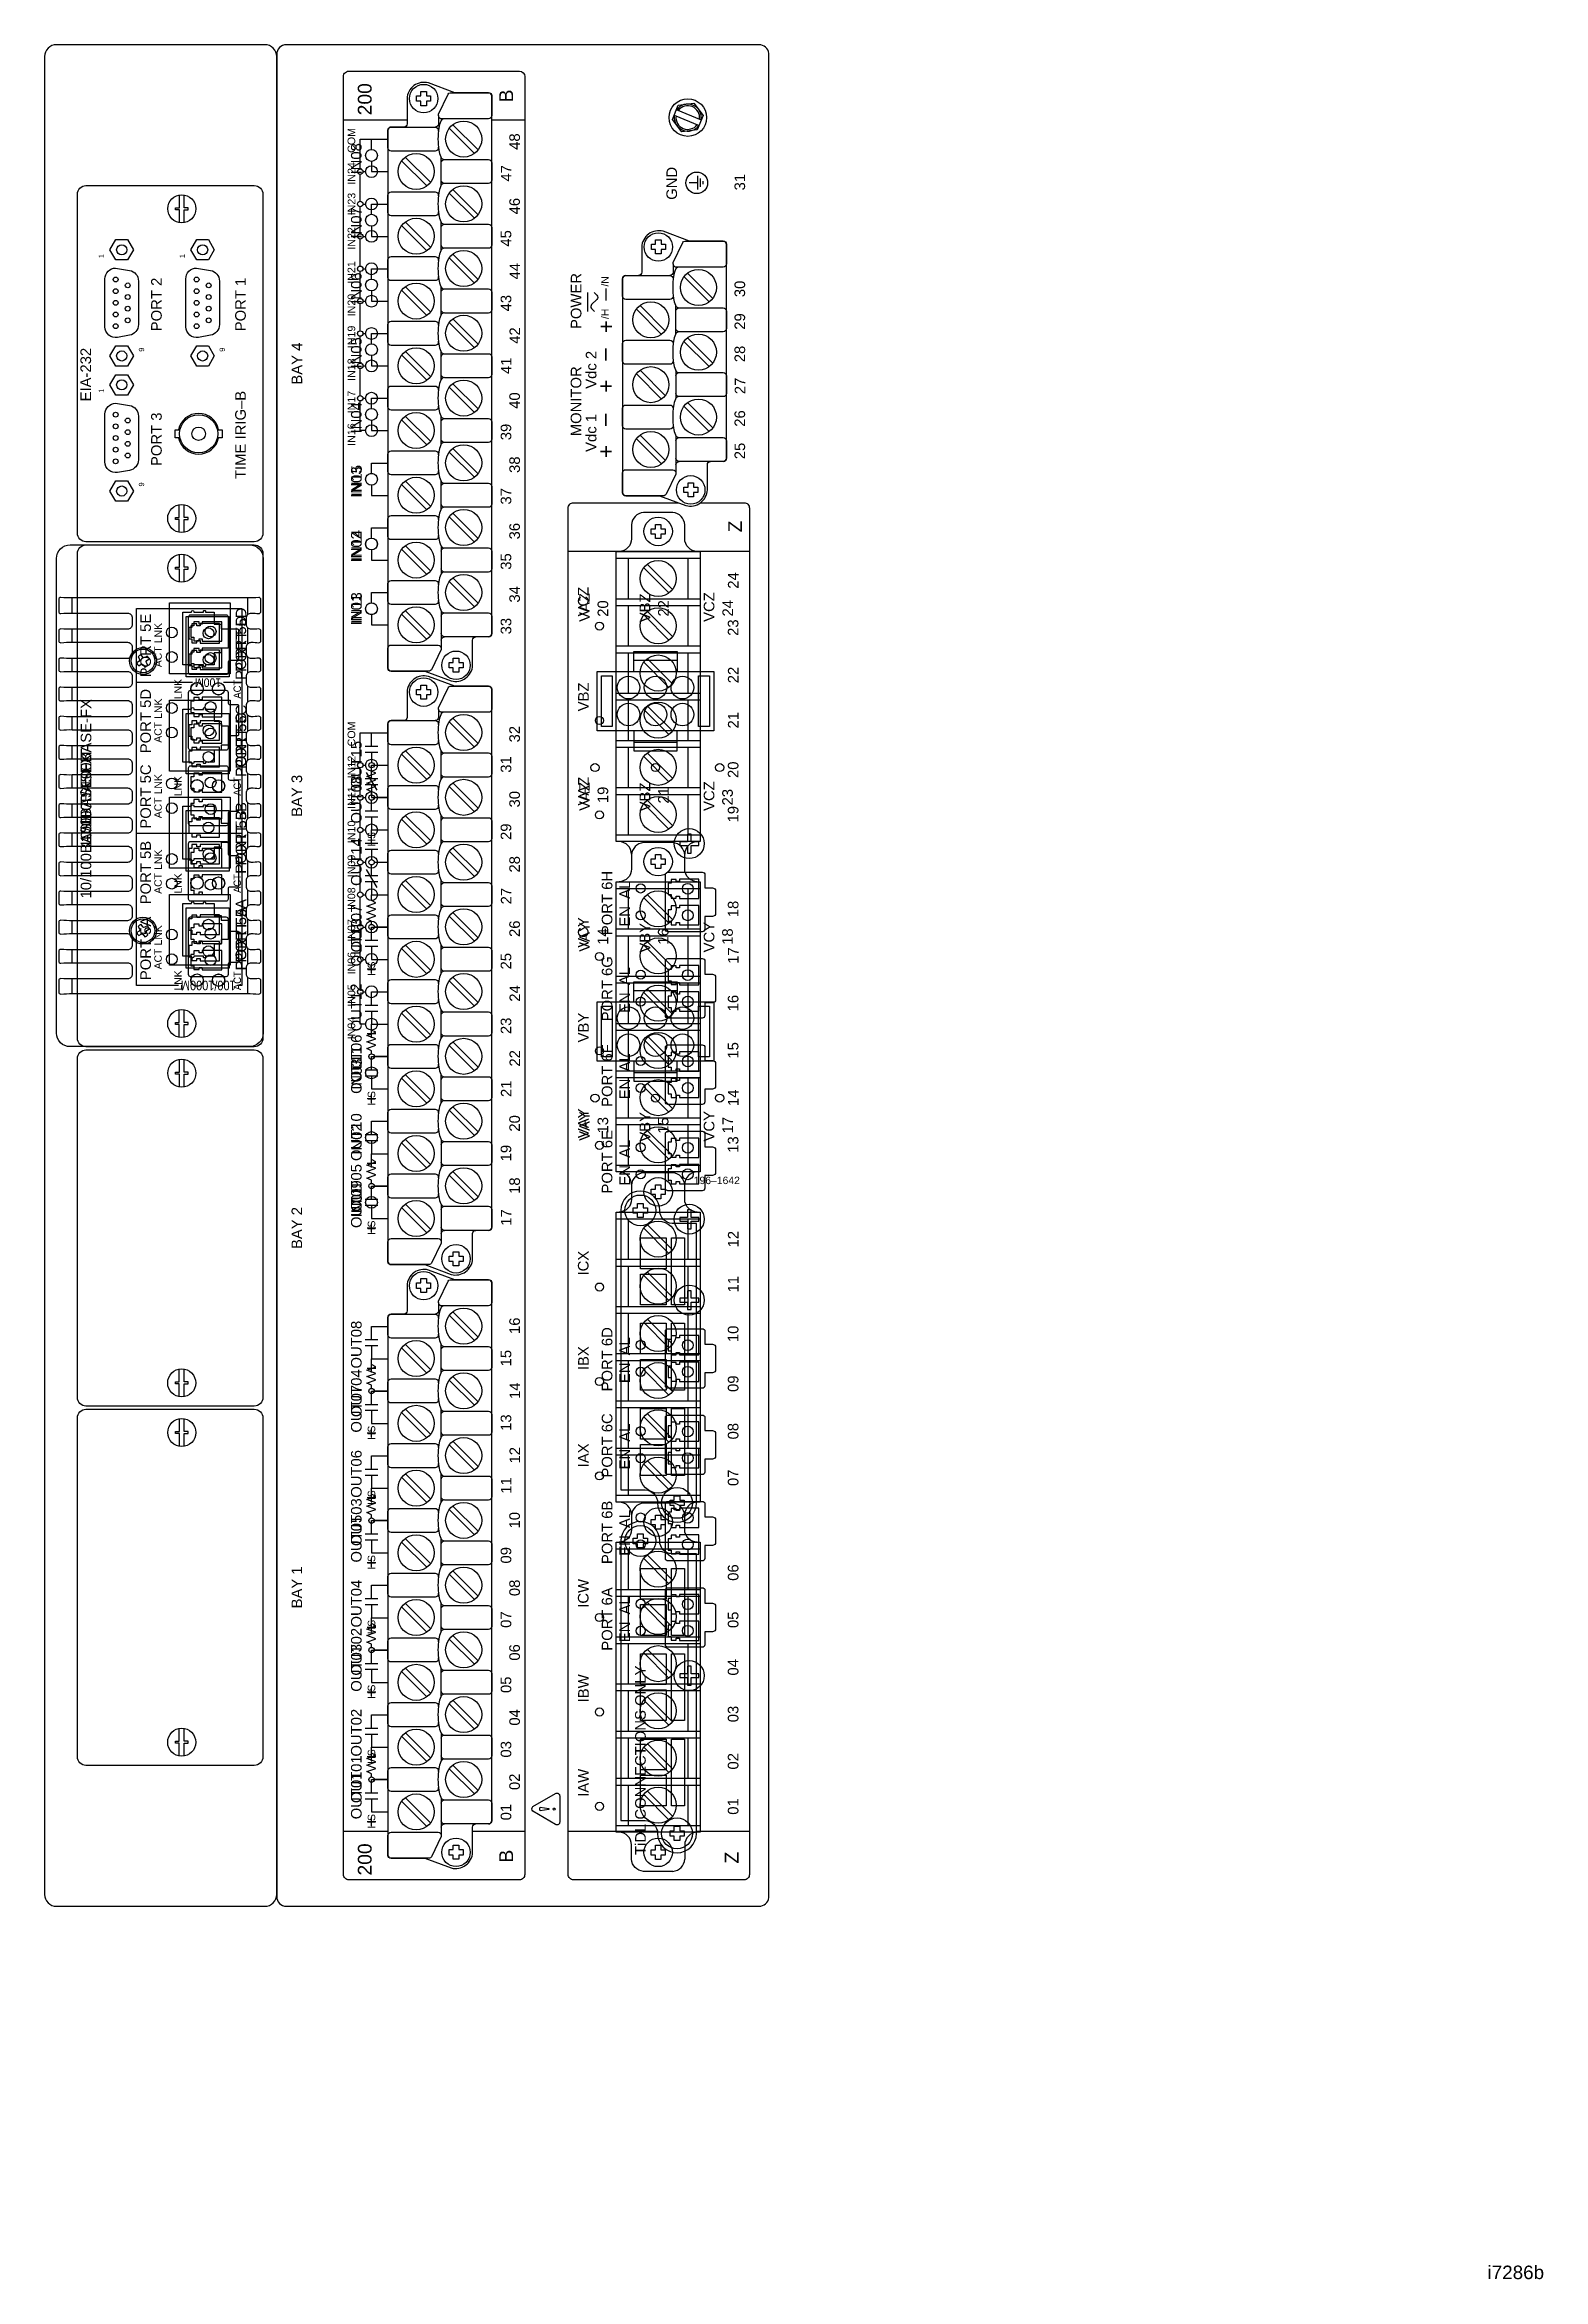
# Model space of a CAD drawing. Extents: x 0.5 to 47.5, y 0.5 to 35.2.
# Drawn here: x 33.61 to 47.49, y 0.5 to 21.21 of the extents above; entities that cross this region are included whole.
import ezdxf
from ezdxf.enums import TextEntityAlignment as Align

# ---------------------------------------------------------------- set-up
doc = ezdxf.new("R2010")
doc.units = 0
doc.header["$MEASUREMENT"] = 0
for name, color, linetype in [('1_1__X__NONE__SV_SUBSCRIBE', 7, 'CONTINUOUS'), ('1_2__1__SCREW_TERMINAL__SV', 7, 'CONTINUOUS'), ('1_3__2__CONNECTORIZED__SV_', 7, 'CONTINUOUS'), ('1_4__T__TIME-DOMAIN_LINK__', 7, 'CONTINUOUS'), ('2_1__6___4__10-100BASE-T_C', 7, 'CONTINUOUS'), ('2_2__7___4__100BASE-FX_CON', 7, 'CONTINUOUS'), ('2_3__8___2__10-100BASE-T__', 7, 'CONTINUOUS'), ('2_4__9___2__100-1000BASE__', 7, 'CONTINUOUS'), ('4_1__2___8__OPTOISOLATED_I', 7, 'CONTINUOUS'), ('4_2__7___8__OPTOISOLATED_I', 7, 'CONTINUOUS'), ('4_3__4___24__OPTOISOLATED_', 7, 'CONTINUOUS'), ('4_4__D___24__OPTOISOLATED_', 7, 'CONTINUOUS'), ('4_5__8___8__OPTOISOLATED_I', 7, 'CONTINUOUS'), ('5_0______DWG_', 7, 'CONTINUOUS')]:
    doc.layers.add(name, color=color, linetype=linetype)
doc.styles.add('ARIAL', font='arial.ttf')

msp = doc.modelspace()

# ---------------------------------------------------------------- texts
at = {"layer": '1_1__X__NONE__SV_SUBSCRIBE', "style": 'ARIAL'}
msp.add_text('Z', height=0.128, rotation=90, dxfattribs=at).set_placement((40.067, 16.686))
at = {"layer": '1_2__1__SCREW_TERMINAL__SV', "style": 'ARIAL'}
for s, height, p in [('VCZ', 0.0983, (38.645, 15.907)), ('24', 0.0983, (40.035, 16.164)), ('23', 0.0983, (40.034, 15.727)), ('22', 0.0983, (40.035, 15.288)), ('VBZ', 0.0983, (38.647, 15.028)), ('21', 0.0983, (40.035, 14.869)), ('20', 0.0983, (40.034, 14.41)), ('VAZ', 0.0983, (38.647, 14.155)), ('19', 0.0983, (40.034, 13.998)), ('18', 0.0983, (40.034, 13.12)), ('VCY', 0.0983, (38.645, 12.838)), ('17', 0.0983, (40.035, 12.688)), ('VBY', 0.0983, (38.647, 11.96)), ('16', 0.0983, (40.034, 12.248)), ('15', 0.0983, (40.034, 11.81)), ('14', 0.0983, (40.035, 11.37)), ('VAY', 0.0983, (38.647, 11.073)), ('13', 0.0983, (40.034, 10.937)), ('12', 0.0983, (40.035, 10.06)), ('ICX', 0.0983, (38.645, 9.8)), ('11', 0.0983, (40.035, 9.643)), ('10', 0.0983, (40.034, 9.183)), ('IBX', 0.0983, (38.647, 8.923)), ('09', 0.0983, (40.034, 8.721)), ('08', 0.0983, (40.034, 8.281)), ('IAX', 0.0983, (38.647, 8.023)), ('07', 0.0983, (40.034, 7.849)), ('06', 0.0983, (40.034, 6.971)), ('ICW', 0.0983, (38.645, 6.721)), ('05', 0.0983, (40.034, 6.533)), ('04', 0.0983, (40.034, 6.093)), ('IBW', 0.0983, (38.647, 5.845)), ('03', 0.0983, (40.034, 5.66)), ('IAW', 0.0983, (38.647, 4.969)), ('02', 0.0983, (40.034, 5.222)), ('01', 0.0983, (40.034, 4.803)), ('Z', 0.128, (40.035, 4.351))]:
    msp.add_text(s, height=height, rotation=90, dxfattribs=at).set_placement(p)
at = {"layer": '1_3__2__CONNECTORIZED__SV_', "style": 'ARIAL'}
for s, height, p in [('VAZ', 0.0983, (38.657, 15.857)), ('20', 0.0983, (38.827, 15.904)), ('VBZ', 0.0983, (39.217, 15.853)), ('22', 0.0983, (39.388, 15.906)), ('VCZ', 0.0983, (39.811, 15.857)), ('24', 0.0983, (39.984, 15.907)), ('VAZ', 0.0983, (38.657, 14.105)), ('19', 0.0983, (38.827, 14.177)), ('VBZ', 0.0983, (39.217, 14.101)), ('21', 0.0983, (39.388, 14.173)), ('VCZ', 0.0983, (39.811, 14.105)), ('23', 0.0983, (39.982, 14.156)), ('VAY', 0.0983, (38.657, 12.8)), ('VBY', 0.0983, (39.217, 12.792)), ('VCY', 0.0983, (39.811, 12.794)), ('14', 0.0983, (38.828, 12.864)), ('16', 0.0983, (39.386, 12.866)), ('18', 0.0983, (39.982, 12.864)), ('VAY', 0.0983, (38.657, 11.048)), ('13', 0.0983, (38.827, 11.116)), ('VBY', 0.0983, (39.217, 11.04)), ('15', 0.0983, (39.386, 11.114)), ('VCY', 0.0983, (39.811, 11.042)), ('17', 0.0983, (39.984, 11.117)), ('12', 0.0983, (40.035, 10.06)), ('ICX', 0.0983, (38.645, 9.8)), ('11', 0.0983, (40.035, 9.643)), ('10', 0.0983, (40.034, 9.183)), ('IBX', 0.0983, (38.647, 8.923)), ('09', 0.0983, (40.034, 8.721)), ('08', 0.0983, (40.034, 8.281)), ('IAX', 0.0983, (38.647, 8.023)), ('07', 0.0983, (40.034, 7.849)), ('06', 0.0983, (40.034, 6.971)), ('ICW', 0.0983, (38.645, 6.721)), ('05', 0.0983, (40.034, 6.533)), ('04', 0.0983, (40.034, 6.093)), ('IBW', 0.0983, (38.647, 5.845)), ('03', 0.0983, (40.034, 5.66)), ('IAW', 0.0983, (38.647, 4.969)), ('02', 0.0983, (40.034, 5.222)), ('01', 0.0983, (40.034, 4.803)), ('Z', 0.128, (40.035, 4.351))]:
    msp.add_text(s, height=height, rotation=90, dxfattribs=at).set_placement(p)
msp.add_text('196–1642', height=0.0688, dxfattribs=at).set_placement((39.62, 10.647))
at = {"layer": '1_4__T__TIME-DOMAIN_LINK__', "style": 'ARIAL'}
for s, height, p in [('PORT 6H', 0.0983, (38.866, 12.954)), ('AL', 0.0983, (39.03, 13.29)), ('EN', 0.0983, (39.03, 13.033)), ('PORT 6G', 0.0983, (38.866, 12.156)), ('AL', 0.0983, (39.03, 12.49)), ('EN', 0.0983, (39.03, 12.233)), ('PORT 6F', 0.0983, (38.866, 11.363)), ('AL', 0.0983, (39.03, 11.69)), ('EN', 0.0983, (39.03, 11.433)), ('PORT 6E', 0.0983, (38.866, 10.56)), ('AL', 0.0983, (39.03, 10.89)), ('EN', 0.0983, (39.03, 10.633)), ('PORT 6D', 0.0983, (38.866, 8.726)), ('AL', 0.0983, (39.03, 9.06)), ('EN', 0.0983, (39.03, 8.803)), ('PORT 6C', 0.0983, (38.866, 7.928)), ('AL', 0.0983, (39.03, 8.26)), ('EN', 0.0983, (39.03, 8.003)), ('PORT 6B', 0.0983, (38.866, 7.126)), ('AL', 0.0983, (39.03, 7.46)), ('EN', 0.0983, (39.03, 7.203)), ('PORT 6A', 0.0983, (38.866, 6.323)), ('AL', 0.0983, (39.03, 6.659)), ('EN', 0.0983, (39.03, 6.402)), ('TiDL CONNECTIONS ONLY', 0.09833, (39.175, 4.43))]:
    msp.add_text(s, height=height, rotation=90, dxfattribs=at).set_placement(p)
at = {"layer": '2_1__6___4__10-100BASE-T_C', "style": 'ARIAL'}
for s, height, p in [('PORT 5D', 0.0983, (35.474, 15.394)), ('LNK', 0.0688, (34.876, 15.141)), ('PORT 5C', 0.0983, (35.474, 14.494)), ('10/100BASE-T', 0.09833, (34.038, 13.765)), ('LNK', 0.0688, (34.876, 14.241)), ('PORT 5B', 0.0983, (35.474, 13.599)), ('LNK', 0.0688, (34.876, 13.339)), ('PORT 5A', 0.0983, (35.474, 12.701)), ('LNK', 0.0688, (34.876, 12.44))]:
    msp.add_text(s, height=height, rotation=90, dxfattribs=at).set_placement(p)
at = {"layer": '2_1__6___4__10-100BASE-T_C', "style": 'ARIAL', "width": 0.9}
for p in [(35.425, 15.146), (35.425, 14.246), (35.425, 13.346), (35.425, 12.445)]:
    msp.add_text('ACT', height=0.0688, rotation=90, dxfattribs=at).set_placement(p)
at = {"layer": '2_2__7___4__100BASE-FX_CON', "style": 'ARIAL'}
for s, height, p in [('PORT 5D', 0.0983, (35.472, 15.319)), ('LNK', 0.0688, (34.875, 15.141)), ('PORT 5C', 0.0983, (35.472, 14.419)), ('100BASE-FX', 0.0983, (34.036, 13.813)), ('LNK', 0.0688, (34.875, 14.241)), ('PORT 5B', 0.0983, (35.472, 13.523)), ('LNK', 0.0688, (34.875, 13.341)), ('PORT 5A', 0.0983, (35.472, 12.627)), ('LNK', 0.0688, (34.875, 12.441))]:
    msp.add_text(s, height=height, rotation=90, dxfattribs=at).set_placement(p)
at = {"layer": '2_2__7___4__100BASE-FX_CON', "style": 'ARIAL', "width": 0.9}
for p in [(35.424, 15.146), (35.424, 14.246), (35.424, 13.346), (35.424, 12.446)]:
    msp.add_text('ACT', height=0.0688, rotation=90, dxfattribs=at).set_placement(p)
at = {"layer": '2_3__8___2__10-100BASE-T__', "style": 'ARIAL'}
for s, height, p in [('PORT 5D', 0.0983, (35.474, 15.394)), ('LNK', 0.0688, (34.876, 15.141)), ('10/100BASE-T / 100BASE-FX', 0.09833, (34.037, 13.294)), ('PORT 5C', 0.0983, (35.474, 14.419)), ('LNK', 0.0688, (34.876, 14.242)), ('PORT 5B', 0.0983, (35.474, 13.599)), ('LNK', 0.0688, (34.876, 13.339)), ('PORT 5A', 0.0983, (35.474, 12.627)), ('LNK', 0.0688, (34.876, 12.44))]:
    msp.add_text(s, height=height, rotation=90, dxfattribs=at).set_placement(p)
at = {"layer": '2_3__8___2__10-100BASE-T__', "style": 'ARIAL', "width": 0.9}
for p in [(35.425, 15.146), (35.425, 14.246), (35.425, 13.346), (35.425, 12.445)]:
    msp.add_text('ACT', height=0.0688, rotation=90, dxfattribs=at).set_placement(p)
at = {"layer": '2_4__9___2__100-1000BASE__', "style": 'ARIAL'}
for s, height, p in [('PORT 5E', 0.0983, (34.59, 15.344)), ('LNK', 0.0688, (34.691, 15.659)), ('ACT', 0.0688, (34.69, 15.437)), ('PORT 5D', 0.0983, (34.59, 14.64)), ('LNK', 0.0688, (34.691, 14.959)), ('ACT', 0.0688, (34.69, 14.737)), ('PORT 5C', 0.0983, (34.59, 13.941)), ('LNK', 0.0688, (34.691, 14.259)), ('ACT', 0.0688, (34.69, 14.037)), ('PORT 5B', 0.0983, (34.59, 13.24)), ('LNK', 0.0688, (34.691, 13.559)), ('ACT', 0.0688, (34.69, 13.337)), ('PORT 5A', 0.0983, (34.59, 12.537)), ('LNK', 0.0688, (34.691, 12.859)), ('ACT', 0.0688, (34.69, 12.637))]:
    msp.add_text(s, height=height, rotation=90, dxfattribs=at).set_placement(p)
for s, height, width, p in [('100M', 0.08, 0.87, (35.241, 15.334)), ('100/1000M', 0.0885, 0.82, (35.375, 12.532))]:
    msp.add_text(s, height=height, rotation=180, dxfattribs=dict(at, width=width)).set_placement(p)
at = {"layer": '4_1__2___8__OPTOISOLATED_I', "style": 'ARIAL'}
for s, p in [('IN08', (36.542, 20.003)), ('IN07', (36.542, 19.409)), ('IN06', (36.542, 18.805)), ('IN05', (36.542, 18.205)), ('IN04', (36.542, 17.603)), ('IN03', (36.542, 17.007)), ('IN02', (36.542, 16.407)), ('IN01', (36.542, 15.826)), ('OUT15', (36.542, 14.312)), ('OUT14', (36.542, 13.41)), ('OUT13', (36.542, 12.664)), ('OUT12', (36.542, 12.063)), ('OUT11', (36.542, 11.483)), ('OUT10', (36.542, 10.861)), ('OUT09', (36.542, 10.24)), ('OUT08', (36.542, 8.938)), ('OUT07', (36.542, 8.344)), ('OUT06', (36.542, 7.74)), ('OUT05', (36.542, 7.14)), ('OUT04', (36.542, 6.538)), ('OUT03', (36.542, 5.943)), ('OUT02', (36.542, 5.342)), ('OUT01', (36.542, 4.761))]:
    msp.add_text(s, height=0.0983, rotation=90, dxfattribs=at).set_placement(p)
at = {"layer": '4_2__7___8__OPTOISOLATED_I', "style": 'ARIAL'}
for s, height, p in [('IN08', 0.0983, (36.542, 20.003)), ('IN07', 0.0983, (36.542, 19.409)), ('IN06', 0.0983, (36.542, 18.805)), ('IN05', 0.0983, (36.542, 18.205)), ('IN04', 0.0983, (36.542, 17.603)), ('IN03', 0.0983, (36.542, 17.007)), ('IN02', 0.0983, (36.542, 16.407)), ('IN01', 0.0983, (36.542, 15.826)), ('OUT15', 0.0983, (36.542, 14.312)), ('OUT14', 0.0983, (36.542, 13.41)), ('OUT13', 0.0983, (36.542, 12.664)), ('+', 0.118, (36.69, 12.592)), ('OUT12', 0.0983, (36.542, 12.063)), ('+', 0.118, (36.69, 11.992)), ('OUT11', 0.0983, (36.542, 11.483)), ('+', 0.118, (36.69, 11.392)), ('OUT10', 0.0983, (36.542, 10.861)), ('+', 0.118, (36.69, 10.792)), ('OUT09', 0.0983, (36.542, 10.24)), ('+', 0.118, (36.69, 10.192)), ('OUT08', 0.0983, (36.542, 8.938)), ('+', 0.118, (36.69, 8.892)), ('OUT07', 0.0983, (36.542, 8.344)), ('+', 0.118, (36.69, 8.292)), ('OUT06', 0.0983, (36.542, 7.74)), ('+', 0.118, (36.69, 7.692)), ('OUT05', 0.0983, (36.542, 7.14)), ('+', 0.118, (36.69, 7.092)), ('OUT04', 0.0983, (36.542, 6.538)), ('+', 0.118, (36.69, 6.492)), ('OUT03', 0.0983, (36.542, 5.943)), ('+', 0.118, (36.69, 5.892)), ('OUT02', 0.0983, (36.542, 5.342)), ('OUT01', 0.0983, (36.542, 4.761)), ('+', 0.118, (36.69, 5.292)), ('+', 0.118, (36.69, 4.692))]:
    msp.add_text(s, height=height, rotation=90, dxfattribs=at).set_placement(p)
at = {"layer": '4_3__4___24__OPTOISOLATED_', "style": 'ARIAL'}
for s, height, p in [('COM', 0.0708, (36.483, 20.203)), ('IN24', 0.0708, (36.484, 19.908)), ('IN23', 0.0708, (36.484, 19.624)), ('IN22', 0.0708, (36.483, 19.306)), ('IN21', 0.0708, (36.483, 18.99)), ('IN20', 0.0708, (36.483, 18.688)), ('IN19', 0.0708, (36.483, 18.393)), ('IN18', 0.0708, (36.483, 18.09)), ('IN17', 0.0708, (36.483, 17.79)), ('IN16', 0.0708, (36.483, 17.488)), ('IN15', 0.0983, (36.544, 17.021)), ('IN14', 0.0983, (36.544, 16.42)), ('IN13', 0.0983, (36.544, 15.842)), ('COM', 0.0708, (36.483, 14.703)), ('IN12', 0.0708, (36.484, 14.408)), ('IN11', 0.0708, (36.484, 14.124)), ('IN10', 0.0708, (36.483, 13.806)), ('IN09', 0.0708, (36.483, 13.49)), ('IN08', 0.0708, (36.483, 13.188)), ('IN07', 0.0708, (36.483, 12.893)), ('IN06', 0.0708, (36.483, 12.59)), ('IN05', 0.0708, (36.483, 12.29)), ('IN04', 0.0708, (36.483, 11.988)), ('IN03', 0.0983, (36.544, 11.521)), ('IN02', 0.0983, (36.544, 10.92)), ('IN01', 0.0983, (36.544, 10.339)), ('OUT08', 0.0983, (36.542, 8.938)), ('OUT07', 0.0983, (36.542, 8.344)), ('OUT06', 0.0983, (36.542, 7.74)), ('HS', 0.0688, (36.668, 7.676)), ('OUT05', 0.0983, (36.542, 7.14)), ('HS', 0.0688, (36.668, 7.076)), ('OUT04', 0.0983, (36.542, 6.538)), ('HS', 0.0688, (36.668, 6.476)), ('OUT03', 0.0983, (36.542, 5.943)), ('HS', 0.0688, (36.668, 5.876)), ('OUT02', 0.0983, (36.542, 5.342)), ('HS', 0.0688, (36.668, 5.276)), ('OUT01', 0.0983, (36.542, 4.761)), ('HS', 0.0688, (36.668, 4.676))]:
    msp.add_text(s, height=height, rotation=90, dxfattribs=at).set_placement(p)
at = {"layer": '4_4__D___24__OPTOISOLATED_', "style": 'ARIAL'}
for s, height, p in [('COM', 0.0708, (36.483, 20.203)), ('IN24', 0.0708, (36.484, 19.908)), ('IN23', 0.0708, (36.484, 19.624)), ('IN22', 0.0708, (36.483, 19.306)), ('IN21', 0.0708, (36.483, 18.99)), ('IN20', 0.0708, (36.483, 18.688)), ('IN19', 0.0708, (36.483, 18.393)), ('IN18', 0.0708, (36.483, 18.09)), ('IN17', 0.0708, (36.483, 17.79)), ('IN16', 0.0708, (36.483, 17.488)), ('IN15', 0.0983, (36.544, 17.021)), ('IN14', 0.0983, (36.544, 16.42)), ('IN13', 0.0983, (36.544, 15.842)), ('COM', 0.0708, (36.483, 14.703)), ('IN12', 0.0708, (36.484, 14.408)), ('IN11', 0.0708, (36.484, 14.124)), ('IN10', 0.0708, (36.483, 13.806)), ('IN09', 0.0708, (36.483, 13.49)), ('IN08', 0.0708, (36.483, 13.188)), ('IN07', 0.0708, (36.483, 12.893)), ('IN06', 0.0708, (36.483, 12.59)), ('IN05', 0.0708, (36.483, 12.29)), ('IN04', 0.0708, (36.483, 11.988)), ('IN03', 0.0983, (36.544, 11.521)), ('IN02', 0.0983, (36.544, 10.92)), ('IN01', 0.0983, (36.544, 10.339)), ('OUT08', 0.0983, (36.542, 8.938)), ('OUT07', 0.0983, (36.542, 8.344)), ('OUT06', 0.0983, (36.542, 7.74)), ('OUT05', 0.0983, (36.542, 7.14)), ('OUT04', 0.0983, (36.542, 6.538)), ('OUT03', 0.0983, (36.542, 5.943)), ('OUT02', 0.0983, (36.542, 5.342)), ('OUT01', 0.0983, (36.542, 4.761))]:
    msp.add_text(s, height=height, rotation=90, dxfattribs=at).set_placement(p)
at = {"layer": '4_5__8___8__OPTOISOLATED_I', "style": 'ARIAL'}
for s, height, p in [('IN08', 0.0983, (36.542, 20.003)), ('IN07', 0.0983, (36.542, 19.409)), ('IN06', 0.0983, (36.542, 18.805)), ('IN05', 0.0983, (36.542, 18.205)), ('IN04', 0.0983, (36.542, 17.603)), ('IN03', 0.0983, (36.542, 17.007)), ('IN02', 0.0983, (36.542, 16.407)), ('IN01', 0.0983, (36.542, 15.826)), ('OUT08', 0.0983, (36.542, 13.988)), ('HS', 0.0688, (36.668, 13.776)), ('OUT07', 0.0983, (36.542, 12.794)), ('HS', 0.0688, (36.668, 12.576)), ('OUT06', 0.0983, (36.542, 11.59)), ('HS', 0.0688, (36.668, 11.376)), ('OUT05', 0.0983, (36.542, 10.39)), ('HS', 0.0688, (36.668, 10.176)), ('OUT04', 0.0983, (36.542, 8.488)), ('HS', 0.0688, (36.668, 8.276)), ('OUT03', 0.0983, (36.542, 7.293)), ('HS', 0.0688, (36.668, 7.076)), ('OUT02', 0.0983, (36.542, 6.092)), ('HS', 0.0688, (36.668, 5.876)), ('OUT01', 0.0983, (36.542, 4.911)), ('HS', 0.0688, (36.668, 4.676))]:
    msp.add_text(s, height=height, rotation=90, dxfattribs=at).set_placement(p)
at = {"layer": '5_0______DWG_', "style": 'ARIAL'}
for s, height, p in [('200', 0.1278, (36.635, 20.551)), ('B', 0.128, (37.946, 20.671)), ('48', 0.0983, (38.009, 20.231)), ('47', 0.0983, (37.931, 19.937)), ('GND', 0.0983, (39.465, 19.768)), ('31', 0.0983, (40.096, 19.855)), ('46', 0.0983, (38.009, 19.633)), ('45', 0.0983, (37.929, 19.334)), ('1', 0.0492, (34.156, 19.227)), ('1', 0.0492, (34.905, 19.228)), ('44', 0.0983, (38.011, 19.03)), ('POWER', 0.0983, (38.579, 18.571)), ('/N', 0.0688, (38.832, 18.964)), ('PORT 2', 0.0983, (34.69, 18.55)), ('PORT 1', 0.0983, (35.469, 18.55)), ('43', 0.0983, (37.929, 18.734)), ('–', 0.147, (38.861, 18.834)), ('30', 0.0983, (40.096, 18.866)), ('+', 0.147, (38.88, 18.533)), ('/H', 0.0688, (38.832, 18.663)), ('29', 0.0983, (40.096, 18.564)), ('42', 0.0983, (38.011, 18.434)), ('EIA-232', 0.0983, (34.035, 17.9)), ('9', 0.0492, (34.527, 18.36)), ('9', 0.0492, (35.275, 18.36)), ('41', 0.0983, (37.931, 18.154)), ('Vdc 2', 0.0983, (38.718, 18.017)), ('–', 0.147, (38.86, 18.278)), ('28', 0.0983, (40.096, 18.263)), ('MONITOR', 0.0983, (38.578, 17.577)), ('+', 0.147, (38.879, 17.981)), ('27', 0.0983, (40.098, 17.967)), ('1', 0.0492, (34.156, 17.979)), ('TIME IRIG–B', 0.09833, (35.469, 17.181)), ('40', 0.0983, (38.009, 17.831)), ('26', 0.0983, (40.096, 17.665)), ('PORT 3', 0.0983, (34.69, 17.301)), ('39', 0.0983, (37.929, 17.54)), ('Vdc 1', 0.0983, (38.718, 17.432)), ('–', 0.147, (38.86, 17.673)), ('+', 0.147, (38.879, 17.376)), ('25', 0.0983, (40.096, 17.364)), ('38', 0.0983, (38.009, 17.237)), ('9', 0.0492, (34.527, 17.111)), ('37', 0.0983, (37.929, 16.944)), ('Z', 0.128, (40.067, 16.686)), ('36', 0.0983, (38.009, 16.621)), ('35', 0.0983, (37.929, 16.34)), ('34', 0.0983, (38.009, 16.036)), ('33', 0.0983, (37.929, 15.741)), ('32', 0.0983, (38.009, 14.74)), ('31', 0.0983, (37.929, 14.459)), ('30', 0.0983, (38.009, 14.137)), ('29', 0.0983, (37.929, 13.836)), ('28', 0.0983, (38.009, 13.534)), ('27', 0.0983, (37.931, 13.239)), ('26', 0.0983, (38.009, 12.937)), ('25', 0.0983, (37.929, 12.636)), ('24', 0.0983, (38.011, 12.337)), ('23', 0.0983, (37.929, 12.037)), ('22', 0.0983, (38.011, 11.736)), ('21', 0.0983, (37.931, 11.454)), ('20', 0.0983, (38.009, 11.133)), ('19', 0.0983, (37.929, 10.858)), ('18', 0.0983, (38.009, 10.556)), ('17', 0.0983, (37.931, 10.261)), ('16', 0.0983, (38.009, 9.258)), ('15', 0.0983, (37.929, 8.958)), ('14', 0.0983, (38.011, 8.656)), ('13', 0.0983, (37.929, 8.36)), ('12', 0.0983, (38.011, 8.058)), ('11', 0.0983, (37.931, 7.778)), ('10', 0.0983, (38.009, 7.456)), ('09', 0.0983, (37.929, 7.131)), ('08', 0.0983, (38.009, 6.829)), ('07', 0.0983, (37.929, 6.535)), ('06', 0.0983, (38.009, 6.231)), ('05', 0.0983, (37.929, 5.931)), ('04', 0.0983, (38.009, 5.629)), ('03', 0.0983, (37.929, 5.333)), ('02', 0.0983, (38.009, 5.032)), ('01', 0.0983, (37.929, 4.751)), ('200', 0.1278, (36.635, 4.24)), ('B', 0.128, (37.946, 4.36))]:
    msp.add_text(s, height=height, rotation=90, dxfattribs=at).set_placement(p)
for s, p in [('BAY 4', (35.992, 18.25)), ('BAY 3', (35.991, 14.245)), ('BAY 2', (35.991, 10.24)), ('BAY 1', (35.991, 6.91))]:
    msp.add_text(s, height=0.0983, rotation=90, dxfattribs=at).set_placement(p, align=Align.CENTER)
msp.add_text('i7286b', height=0.125, dxfattribs=at).set_placement((47.5, 0.5), align=Align.RIGHT)

# ---------------------------------------------------------------- linework, layer by layer
at = {"layer": '1_2__1__SCREW_TERMINAL__SV'}
for points in [[(39.683, 16.961), (40.086, 16.961, -0.414214), (40.136, 16.911), (40.136, 4.25, -0.414214), (40.086, 4.2), (38.506, 4.2, -0.414214), (38.456, 4.25), (38.456, 16.911, -0.414214), (38.506, 16.961), (39.477, 16.961)], [(39.652, 16.509, -0.403969), (39.536, 16.627), (39.536, 16.757, 0.374201), (39.427, 16.871), (39.153, 16.871, 0.374201), (39.044, 16.757), (39.044, 16.627, -0.403969), (38.928, 16.509)], [(39.044, 13.703, 0.403969), (38.928, 13.821)], [(39.652, 13.449, -0.403969), (39.536, 13.567), (39.536, 13.697, 0.374201), (39.427, 13.811), (39.153, 13.811, 0.374201), (39.044, 13.697), (39.044, 13.567, -0.403969), (38.928, 13.449)], [(39.652, 13.821, 0.403969), (39.536, 13.703)], [(39.044, 10.643, 0.403969), (38.928, 10.761)], [(39.652, 10.388, -0.403969), (39.536, 10.506), (39.536, 10.637, 0.374201), (39.427, 10.751), (39.153, 10.751, 0.374201), (39.044, 10.637), (39.044, 10.506, -0.403969), (38.928, 10.388)], [(39.652, 10.761, 0.403969), (39.536, 10.643)], [(39.044, 7.583, 0.403969), (38.928, 7.701)], [(39.652, 7.328, -0.403969), (39.536, 7.446), (39.536, 7.576, 0.374201), (39.427, 7.691), (39.153, 7.691, 0.374201), (39.044, 7.576), (39.044, 7.446, -0.403969), (38.928, 7.328)], [(39.652, 7.701, 0.403969), (39.536, 7.583)], [(39.427, 4.278), (39.153, 4.278, -0.374201), (39.044, 4.392), (39.044, 4.523, 0.403969), (38.928, 4.641)], [(39.652, 4.641, 0.403969), (39.536, 4.523), (39.536, 4.392, -0.374201)], [(39.427, 4.278, 0.374201), (39.536, 4.392)]]:
    msp.add_lwpolyline(points, format="xyb", dxfattribs=at)
for points in [[(39.265, 16.67), (39.225, 16.67), (39.225, 16.72), (39.265, 16.72), (39.265, 16.76), (39.315, 16.76), (39.315, 16.72), (39.355, 16.72), (39.355, 16.67), (39.315, 16.67), (39.315, 16.63), (39.265, 16.63)], [(38.9, 13.821), (38.9, 16.508), (39.68, 16.508), (39.68, 13.821)], [(39.265, 13.61), (39.225, 13.61), (39.225, 13.66), (39.265, 13.66), (39.265, 13.7), (39.315, 13.7), (39.315, 13.66), (39.355, 13.66), (39.355, 13.61), (39.315, 13.61), (39.315, 13.57), (39.265, 13.57)], [(38.9, 10.761), (38.9, 13.448), (39.68, 13.448), (39.68, 10.761)], [(39.265, 10.55), (39.225, 10.55), (39.225, 10.6), (39.265, 10.6), (39.265, 10.64), (39.315, 10.64), (39.315, 10.6), (39.355, 10.6), (39.355, 10.55), (39.315, 10.55), (39.315, 10.509), (39.265, 10.509)], [(38.9, 7.701), (38.9, 10.388), (39.68, 10.388), (39.68, 7.701)], [(39.265, 7.49), (39.225, 7.49), (39.225, 7.539), (39.265, 7.539), (39.265, 7.58), (39.315, 7.58), (39.315, 7.539), (39.355, 7.539), (39.355, 7.49), (39.315, 7.49), (39.315, 7.449), (39.265, 7.449)], [(38.9, 4.641), (38.9, 7.328), (39.68, 7.328), (39.68, 4.641)], [(39.265, 4.429), (39.225, 4.429), (39.225, 4.479), (39.265, 4.479), (39.265, 4.52), (39.315, 4.52), (39.315, 4.479), (39.355, 4.479), (39.355, 4.429), (39.315, 4.429), (39.315, 4.389), (39.265, 4.389)]]:
    msp.add_lwpolyline(points, close=True, dxfattribs=at)
for points in [[(38.456, 16.511), (38.947, 16.511)], [(38.9, 16.446), (39.68, 16.446)], [(39.015, 16.071), (39.015, 16.446)], [(39.156, 16.359), (39.39, 16.125)], [(39.189, 16.392), (39.423, 16.158)], [(39.565, 16.446), (39.565, 16.071)], [(39.632, 16.511), (40.136, 16.511)], [(38.9, 16.071), (39.68, 16.071)], [(38.9, 16.009), (39.68, 16.009)], [(39.015, 15.634), (39.015, 16.009)], [(39.189, 15.955), (39.423, 15.721)], [(39.565, 16.009), (39.565, 15.634)], [(39.156, 15.921), (39.39, 15.687)], [(38.9, 15.634), (39.68, 15.634)], [(38.9, 15.571), (39.68, 15.571)], [(39.015, 15.196), (39.015, 15.571)], [(39.565, 15.571), (39.565, 15.196)], [(39.156, 15.484), (39.39, 15.25)], [(39.189, 15.517), (39.423, 15.283)], [(38.9, 15.196), (39.68, 15.196)], [(38.9, 15.134), (39.68, 15.134)], [(39.015, 14.759), (39.015, 15.134)], [(39.565, 15.134), (39.565, 14.759)], [(39.156, 15.046), (39.39, 14.812)], [(39.189, 15.08), (39.423, 14.846)], [(38.9, 14.759), (39.68, 14.759)], [(38.9, 14.696), (39.68, 14.696)], [(39.015, 14.321), (39.015, 14.696)], [(39.156, 14.609), (39.39, 14.375)], [(39.189, 14.642), (39.423, 14.408)], [(39.565, 14.696), (39.565, 14.321)], [(38.9, 14.321), (39.68, 14.321)], [(38.9, 14.258), (39.68, 14.258)], [(39.015, 13.883), (39.015, 14.258)], [(39.156, 14.171), (39.39, 13.937)], [(39.189, 14.205), (39.423, 13.971)], [(39.565, 14.258), (39.565, 13.883)], [(38.9, 13.883), (39.68, 13.883)], [(38.9, 13.386), (39.68, 13.386)], [(39.015, 13.011), (39.015, 13.386)], [(39.156, 13.299), (39.39, 13.065)], [(39.189, 13.332), (39.423, 13.098)], [(39.565, 13.386), (39.565, 13.011)], [(38.9, 13.011), (39.68, 13.011)], [(38.9, 12.948), (39.68, 12.948)], [(39.015, 12.573), (39.015, 12.948)], [(39.156, 12.861), (39.39, 12.627)], [(39.189, 12.895), (39.423, 12.661)], [(39.565, 12.948), (39.565, 12.573)], [(38.9, 12.573), (39.68, 12.573)], [(38.9, 12.511), (39.68, 12.511)], [(39.015, 12.136), (39.015, 12.511)], [(39.189, 12.457), (39.423, 12.223)], [(39.565, 12.511), (39.565, 12.136)], [(39.156, 12.424), (39.39, 12.19)], [(38.9, 12.136), (39.68, 12.136)], [(38.9, 12.073), (39.68, 12.073)], [(39.015, 11.698), (39.015, 12.073)], [(39.189, 12.02), (39.423, 11.785)], [(39.565, 12.073), (39.565, 11.698)], [(39.156, 11.986), (39.39, 11.752)], [(38.9, 11.698), (39.68, 11.698)], [(38.9, 11.636), (39.68, 11.636)], [(39.015, 11.261), (39.015, 11.636)], [(39.565, 11.636), (39.565, 11.261)], [(39.156, 11.549), (39.39, 11.315)], [(39.189, 11.582), (39.423, 11.348)], [(38.9, 11.261), (39.68, 11.261)], [(38.9, 11.198), (39.68, 11.198)], [(39.015, 10.823), (39.015, 11.198)], [(39.565, 11.198), (39.565, 10.823)], [(39.156, 11.111), (39.39, 10.877)], [(39.189, 11.145), (39.423, 10.911)], [(38.9, 10.823), (39.68, 10.823)], [(38.9, 10.326), (39.68, 10.326)], [(39.015, 9.951), (39.015, 10.326)], [(39.156, 10.239), (39.39, 10.004)], [(39.189, 10.272), (39.423, 10.038)], [(39.565, 10.326), (39.565, 9.951)], [(38.9, 9.951), (39.68, 9.951)], [(38.9, 9.888), (39.68, 9.888)], [(39.015, 9.513), (39.015, 9.888)], [(39.156, 9.801), (39.39, 9.567)], [(39.189, 9.835), (39.423, 9.6)], [(39.565, 9.888), (39.565, 9.513)], [(38.9, 9.513), (39.68, 9.513)], [(38.9, 9.451), (39.68, 9.451)], [(39.015, 9.076), (39.015, 9.451)], [(39.156, 9.364), (39.39, 9.129)], [(39.189, 9.397), (39.423, 9.163)], [(39.565, 9.451), (39.565, 9.076)], [(38.9, 9.076), (39.68, 9.076)], [(38.9, 9.013), (39.68, 9.013)], [(39.015, 8.638), (39.015, 9.013)], [(39.156, 8.926), (39.39, 8.692)], [(39.189, 8.96), (39.423, 8.725)], [(39.565, 9.013), (39.565, 8.638)], [(38.9, 8.638), (39.68, 8.638)], [(38.9, 8.576), (39.68, 8.576)], [(39.015, 8.201), (39.015, 8.576)], [(39.189, 8.522), (39.423, 8.288)], [(39.565, 8.576), (39.565, 8.201)], [(39.156, 8.489), (39.39, 8.255)], [(38.9, 8.201), (39.68, 8.201)], [(38.9, 8.138), (39.68, 8.138)], [(39.015, 7.763), (39.015, 8.138)], [(39.189, 8.085), (39.423, 7.85)], [(39.565, 8.138), (39.565, 7.763)], [(39.156, 8.051), (39.39, 7.817)], [(38.9, 7.763), (39.68, 7.763)], [(38.9, 7.266), (39.68, 7.266)], [(39.015, 6.891), (39.015, 7.266)], [(39.565, 7.266), (39.565, 6.891)], [(39.156, 7.179), (39.39, 6.944)], [(39.189, 7.212), (39.423, 6.978)], [(38.9, 6.891), (39.68, 6.891)], [(38.9, 6.828), (39.68, 6.828)], [(39.015, 6.453), (39.015, 6.828)], [(39.156, 6.741), (39.39, 6.507)], [(39.189, 6.774), (39.423, 6.54)], [(39.565, 6.828), (39.565, 6.453)], [(38.9, 6.453), (39.68, 6.453)], [(38.9, 6.391), (39.68, 6.391)], [(39.015, 6.016), (39.015, 6.391)], [(39.156, 6.304), (39.39, 6.069)], [(39.189, 6.337), (39.423, 6.103)], [(39.565, 6.391), (39.565, 6.016)], [(38.9, 6.016), (39.68, 6.016)], [(38.9, 5.953), (39.68, 5.953)], [(39.015, 5.578), (39.015, 5.953)], [(39.156, 5.866), (39.39, 5.632)], [(39.189, 5.899), (39.423, 5.665)], [(39.565, 5.953), (39.565, 5.578)], [(38.9, 5.578), (39.68, 5.578)], [(38.9, 5.516), (39.68, 5.516)], [(39.015, 5.141), (39.015, 5.516)], [(39.156, 5.429), (39.39, 5.194)], [(39.189, 5.462), (39.423, 5.228)], [(39.565, 5.516), (39.565, 5.141)], [(38.9, 5.141), (39.68, 5.141)], [(38.9, 5.078), (39.68, 5.078)], [(39.015, 4.703), (39.015, 5.078)], [(39.156, 4.991), (39.39, 4.757)], [(39.189, 5.025), (39.423, 4.79)], [(39.565, 5.078), (39.565, 4.703)], [(38.456, 4.65), (38.9, 4.65)], [(38.9, 4.703), (39.68, 4.703)], [(39.68, 4.65), (40.136, 4.65)]]:
    msp.add_lwpolyline(points, dxfattribs=at)
for centre, radius in [((39.29, 16.695), 0.132), ((39.29, 16.259), 0.167), ((39.29, 15.821), 0.167), ((38.746, 15.818), 0.0375), ((39.29, 15.383), 0.167), ((38.746, 14.943), 0.0375), ((39.29, 14.946), 0.167), ((39.29, 14.509), 0.167), ((38.746, 14.068), 0.0375), ((39.29, 14.071), 0.167), ((39.29, 13.635), 0.132), ((39.29, 13.198), 0.167), ((39.29, 12.761), 0.167), ((38.746, 12.756), 0.0375), ((39.29, 12.323), 0.167), ((39.29, 11.886), 0.167), ((38.746, 11.881), 0.0375), ((39.29, 11.448), 0.167), ((38.746, 11.006), 0.0375), ((39.29, 11.011), 0.167), ((39.29, 10.575), 0.132), ((39.29, 10.138), 0.167), ((39.29, 9.701), 0.167), ((38.746, 9.693), 0.0375), ((39.29, 9.263), 0.167), ((39.29, 8.826), 0.167), ((38.746, 8.818), 0.0375), ((39.29, 8.388), 0.167), ((39.29, 7.951), 0.167), ((38.746, 7.943), 0.0375), ((39.29, 7.515), 0.132), ((39.29, 7.078), 0.167), ((38.746, 6.631), 0.0375), ((39.29, 6.641), 0.167), ((39.29, 6.203), 0.167), ((39.29, 5.766), 0.167), ((38.746, 5.755), 0.0375), ((39.29, 5.328), 0.167), ((39.29, 4.891), 0.167), ((38.746, 4.881), 0.0375), ((39.29, 4.454), 0.132)]:
    msp.add_circle(centre, radius, dxfattribs=at)
at = {"layer": '1_3__2__CONNECTORIZED__SV_'}
msp.add_lwpolyline([(39.683, 16.961), (40.086, 16.961, -0.414214), (40.136, 16.911), (40.136, 4.25, -0.414214), (40.086, 4.2), (38.506, 4.2, -0.414214), (38.456, 4.25), (38.456, 16.911, -0.414214), (38.506, 16.961), (39.477, 16.961)], format="xyb", dxfattribs=at)
for points in [[(38.456, 16.511), (40.136, 16.511)], [(39.065, 15.398), (39.065, 15.583), (39.465, 15.583), (39.465, 15.398)], [(39.065, 15.503), (39.465, 15.503)], [(39.065, 14.848), (39.065, 14.663), (39.465, 14.663), (39.465, 14.848)], [(39.065, 14.743), (39.465, 14.743)], [(39.065, 12.335), (39.065, 12.52), (39.465, 12.52), (39.465, 12.335)], [(39.065, 12.44), (39.465, 12.44)], [(39.065, 11.785), (39.065, 11.6), (39.465, 11.6), (39.465, 11.785)], [(39.065, 11.68), (39.465, 11.68)], [(38.456, 4.65), (39.283, 4.65)], [(39.645, 4.65), (40.136, 4.65)]]:
    msp.add_lwpolyline(points, dxfattribs=at)
for points in [[(38.725, 14.848), (38.725, 15.398), (39.805, 15.398), (39.805, 14.848)], [(38.765, 14.888), (38.765, 15.358), (38.865, 15.358), (38.865, 14.888)], [(39.665, 14.888), (39.665, 15.358), (39.765, 15.358), (39.765, 14.888)], [(38.725, 11.785), (38.725, 12.335), (39.805, 12.335), (39.805, 11.785)], [(38.765, 11.825), (38.765, 12.295), (38.865, 12.295), (38.865, 11.825)], [(39.665, 11.825), (39.665, 12.295), (39.765, 12.295), (39.765, 11.825)], [(39.1, 10.378), (39.06, 10.378), (39.06, 10.428), (39.1, 10.428), (39.1, 10.468), (39.15, 10.468), (39.15, 10.428), (39.19, 10.428), (39.19, 10.378), (39.15, 10.378), (39.15, 10.338), (39.1, 10.338), (39.1, 10.378)], [(39.128, 9.863), (39.128, 10.148), (39.363, 10.148), (39.363, 9.863)], [(39.415, 9.528), (39.415, 10.148), (39.535, 10.148), (39.535, 9.528)], [(39.128, 9.528), (39.128, 9.813), (39.363, 9.813), (39.363, 9.528)], [(39.128, 9.073), (39.128, 9.358), (39.363, 9.358), (39.363, 9.073)], [(39.415, 8.738), (39.415, 9.358), (39.535, 9.358), (39.535, 8.738)], [(39.128, 8.738), (39.128, 9.023), (39.363, 9.023), (39.363, 8.738)], [(39.128, 8.283), (39.128, 8.568), (39.363, 8.568), (39.363, 8.283)], [(39.415, 7.948), (39.415, 8.568), (39.535, 8.568), (39.535, 7.948)], [(39.128, 7.948), (39.128, 8.233), (39.363, 8.233), (39.363, 7.948)], [(39.44, 7.668), (39.4, 7.668), (39.4, 7.718), (39.44, 7.718), (39.44, 7.759), (39.49, 7.759), (39.49, 7.718), (39.53, 7.718), (39.53, 7.668), (39.49, 7.668), (39.49, 7.628), (39.44, 7.628), (39.44, 7.668)], [(39.1, 7.315), (39.06, 7.315), (39.06, 7.365), (39.1, 7.365), (39.1, 7.405), (39.15, 7.405), (39.15, 7.365), (39.19, 7.365), (39.19, 7.315), (39.15, 7.315), (39.15, 7.275), (39.1, 7.275), (39.1, 7.315)], [(39.128, 6.8), (39.128, 7.085), (39.363, 7.085), (39.363, 6.8)], [(39.415, 6.465), (39.415, 7.085), (39.535, 7.085), (39.535, 6.465)], [(39.128, 6.465), (39.128, 6.75), (39.363, 6.75), (39.363, 6.465)], [(39.128, 6.01), (39.128, 6.295), (39.363, 6.295), (39.363, 6.01)], [(39.415, 5.675), (39.415, 6.295), (39.535, 6.295), (39.535, 5.675)], [(39.128, 5.675), (39.128, 5.96), (39.363, 5.96), (39.363, 5.675)], [(39.128, 5.22), (39.128, 5.505), (39.363, 5.505), (39.363, 5.22)], [(39.415, 4.885), (39.415, 5.505), (39.535, 5.505), (39.535, 4.885)], [(39.128, 4.885), (39.128, 5.17), (39.363, 5.17), (39.363, 4.885)], [(39.44, 4.605), (39.4, 4.605), (39.4, 4.655), (39.44, 4.655), (39.44, 4.696), (39.49, 4.696), (39.49, 4.655), (39.53, 4.655), (39.53, 4.605), (39.49, 4.605), (39.49, 4.565), (39.44, 4.565), (39.44, 4.605)]]:
    msp.add_lwpolyline(points, close=True, dxfattribs=at)
for points in [[(39.285, 7.693, 1), (39.645, 7.693), (39.645, 10.283), (39.419, 10.283, -0.405199), (39.305, 10.403, 0.999995), (38.945, 10.403), (38.945, 7.813), (39.171, 7.813, -0.399232)], [(39.285, 4.63, 1), (39.645, 4.63), (39.645, 7.22), (39.419, 7.22, -0.405199), (39.305, 7.34, 0.999995), (38.945, 7.34), (38.945, 4.75), (39.171, 4.75, -0.399232)]]:
    msp.add_lwpolyline(points, format="xyb", close=True, dxfattribs=at)
for centre, radius in [((39.015, 15.248), 0.105), ((39.265, 15.248), 0.105), ((39.515, 15.248), 0.105), ((39.015, 14.998), 0.105), ((39.265, 14.998), 0.105), ((39.515, 14.998), 0.105), ((38.705, 14.507), 0.0375), ((39.265, 14.507), 0.0375), ((39.86, 14.507), 0.0375), ((39.015, 12.185), 0.105), ((39.265, 12.185), 0.105), ((39.515, 12.185), 0.105), ((39.015, 11.935), 0.105), ((39.265, 11.935), 0.105), ((39.515, 11.935), 0.105), ((38.705, 11.444), 0.0375), ((39.265, 11.444), 0.0375), ((39.86, 11.444), 0.0375), ((39.125, 10.403), 0.143), ((38.746, 9.693), 0.0375), ((38.746, 8.818), 0.0375), ((38.746, 7.943), 0.0375), ((39.465, 7.693), 0.143), ((39.125, 7.34), 0.143), ((38.746, 6.631), 0.0375), ((38.746, 5.755), 0.0375), ((38.746, 4.881), 0.0375), ((39.465, 4.63), 0.143)]:
    msp.add_circle(centre, radius, dxfattribs=at)
at = {"layer": '1_4__T__TIME-DOMAIN_LINK__'}
for points in [[(39.561, 13.889), (39.561, 13.819), (39.491, 13.819), (39.491, 13.784), (39.561, 13.784), (39.561, 13.714), (39.596, 13.714), (39.596, 13.784), (39.666, 13.784), (39.666, 13.819), (39.596, 13.819), (39.596, 13.889), (39.561, 13.889)], [(39.488, 13.452), (39.458, 13.452), (39.458, 13.471), (39.41, 13.471), (39.41, 13.436), (39.382, 13.436), (39.382, 13.331), (39.41, 13.331), (39.41, 13.296), (39.458, 13.296), (39.458, 13.316), (39.488, 13.316), (39.488, 13.294), (39.668, 13.294), (39.668, 13.474), (39.488, 13.474), (39.488, 13.452)], [(39.488, 13.206), (39.458, 13.206), (39.458, 13.225), (39.41, 13.225), (39.41, 13.19), (39.382, 13.19), (39.382, 13.085), (39.41, 13.085), (39.41, 13.05), (39.458, 13.05), (39.458, 13.07), (39.488, 13.07), (39.488, 13.048), (39.668, 13.048), (39.668, 13.228), (39.488, 13.228), (39.488, 13.206)], [(39.488, 12.652), (39.458, 12.652), (39.458, 12.671), (39.41, 12.671), (39.41, 12.636), (39.382, 12.636), (39.382, 12.531), (39.41, 12.531), (39.41, 12.496), (39.458, 12.496), (39.458, 12.516), (39.488, 12.516), (39.488, 12.494), (39.668, 12.494), (39.668, 12.674), (39.488, 12.674), (39.488, 12.652)], [(39.488, 12.406), (39.458, 12.406), (39.458, 12.425), (39.41, 12.425), (39.41, 12.39), (39.382, 12.39), (39.382, 12.285), (39.41, 12.285), (39.41, 12.25), (39.458, 12.25), (39.458, 12.27), (39.488, 12.27), (39.488, 12.248), (39.668, 12.248), (39.668, 12.428), (39.488, 12.428), (39.488, 12.406)], [(39.488, 11.852), (39.458, 11.852), (39.458, 11.871), (39.41, 11.871), (39.41, 11.836), (39.382, 11.836), (39.382, 11.731), (39.41, 11.731), (39.41, 11.696), (39.458, 11.696), (39.458, 11.716), (39.488, 11.716), (39.488, 11.694), (39.668, 11.694), (39.668, 11.874), (39.488, 11.874), (39.488, 11.852)], [(39.488, 11.606), (39.458, 11.606), (39.458, 11.625), (39.41, 11.625), (39.41, 11.59), (39.382, 11.59), (39.382, 11.485), (39.41, 11.485), (39.41, 11.45), (39.458, 11.45), (39.458, 11.47), (39.488, 11.47), (39.488, 11.448), (39.668, 11.448), (39.668, 11.628), (39.488, 11.628), (39.488, 11.606)], [(39.488, 11.052), (39.458, 11.052), (39.458, 11.071), (39.41, 11.071), (39.41, 11.036), (39.382, 11.036), (39.382, 10.931), (39.41, 10.931), (39.41, 10.896), (39.458, 10.896), (39.458, 10.916), (39.488, 10.916), (39.488, 10.894), (39.668, 10.894), (39.668, 11.074), (39.488, 11.074), (39.488, 11.052)], [(39.488, 10.806), (39.458, 10.806), (39.458, 10.825), (39.41, 10.825), (39.41, 10.79), (39.382, 10.79), (39.382, 10.685), (39.41, 10.685), (39.41, 10.65), (39.458, 10.65), (39.458, 10.67), (39.488, 10.67), (39.488, 10.648), (39.668, 10.648), (39.668, 10.828), (39.488, 10.828), (39.488, 10.806)], [(39.561, 10.409), (39.561, 10.339), (39.491, 10.339), (39.491, 10.304), (39.561, 10.304), (39.561, 10.234), (39.596, 10.234), (39.596, 10.304), (39.666, 10.304), (39.666, 10.339), (39.596, 10.339), (39.596, 10.409), (39.561, 10.409)], [(39.561, 9.659), (39.561, 9.589), (39.491, 9.589), (39.491, 9.554), (39.561, 9.554), (39.561, 9.484), (39.596, 9.484), (39.596, 9.554), (39.666, 9.554), (39.666, 9.589), (39.596, 9.589), (39.596, 9.659), (39.561, 9.659)], [(39.488, 9.222), (39.458, 9.222), (39.458, 9.241), (39.41, 9.241), (39.41, 9.206), (39.382, 9.206), (39.382, 9.101), (39.41, 9.101), (39.41, 9.066), (39.458, 9.066), (39.458, 9.086), (39.488, 9.086), (39.488, 9.064), (39.668, 9.064), (39.668, 9.244), (39.488, 9.244), (39.488, 9.222)], [(39.488, 8.976), (39.458, 8.976), (39.458, 8.995), (39.41, 8.995), (39.41, 8.96), (39.382, 8.96), (39.382, 8.855), (39.41, 8.855), (39.41, 8.82), (39.458, 8.82), (39.458, 8.84), (39.488, 8.84), (39.488, 8.818), (39.668, 8.818), (39.668, 8.998), (39.488, 8.998), (39.488, 8.976)], [(39.488, 8.422), (39.458, 8.422), (39.458, 8.441), (39.41, 8.441), (39.41, 8.406), (39.382, 8.406), (39.382, 8.301), (39.41, 8.301), (39.41, 8.266), (39.458, 8.266), (39.458, 8.286), (39.488, 8.286), (39.488, 8.264), (39.668, 8.264), (39.668, 8.444), (39.488, 8.444), (39.488, 8.422)], [(39.488, 8.176), (39.458, 8.176), (39.458, 8.195), (39.41, 8.195), (39.41, 8.16), (39.382, 8.16), (39.382, 8.055), (39.41, 8.055), (39.41, 8.02), (39.458, 8.02), (39.458, 8.04), (39.488, 8.04), (39.488, 8.018), (39.668, 8.018), (39.668, 8.198), (39.488, 8.198), (39.488, 8.176)], [(39.488, 7.622), (39.458, 7.622), (39.458, 7.641), (39.41, 7.641), (39.41, 7.606), (39.382, 7.606), (39.382, 7.501), (39.41, 7.501), (39.41, 7.466), (39.458, 7.466), (39.458, 7.486), (39.488, 7.486), (39.488, 7.464), (39.668, 7.464), (39.668, 7.644), (39.488, 7.644), (39.488, 7.622)], [(39.488, 7.376), (39.458, 7.376), (39.458, 7.395), (39.41, 7.395), (39.41, 7.36), (39.382, 7.36), (39.382, 7.255), (39.41, 7.255), (39.41, 7.22), (39.458, 7.22), (39.458, 7.24), (39.488, 7.24), (39.488, 7.218), (39.668, 7.218), (39.668, 7.398), (39.488, 7.398), (39.488, 7.376)], [(39.488, 6.822), (39.458, 6.822), (39.458, 6.841), (39.41, 6.841), (39.41, 6.806), (39.382, 6.806), (39.382, 6.701), (39.41, 6.701), (39.41, 6.666), (39.458, 6.666), (39.458, 6.686), (39.488, 6.686), (39.488, 6.664), (39.668, 6.664), (39.668, 6.844), (39.488, 6.844), (39.488, 6.822)], [(39.488, 6.576), (39.458, 6.576), (39.458, 6.595), (39.41, 6.595), (39.41, 6.56), (39.382, 6.56), (39.382, 6.455), (39.41, 6.455), (39.41, 6.42), (39.458, 6.42), (39.458, 6.44), (39.488, 6.44), (39.488, 6.418), (39.668, 6.418), (39.668, 6.598), (39.488, 6.598), (39.488, 6.576)], [(39.561, 6.179), (39.561, 6.109), (39.491, 6.109), (39.491, 6.074), (39.561, 6.074), (39.561, 6.004), (39.596, 6.004), (39.596, 6.074), (39.666, 6.074), (39.666, 6.109), (39.596, 6.109), (39.596, 6.179), (39.561, 6.179)]]:
    msp.add_lwpolyline(points, dxfattribs=at)
for points in [[(39.358, 13.008), (39.358, 13.513, -0.414214), (39.381, 13.537), (39.699, 13.537, -0.414214), (39.723, 13.513), (39.723, 13.393), (39.793, 13.393, -0.414214), (39.823, 13.363), (39.823, 13.158, -0.414214), (39.793, 13.128), (39.723, 13.128), (39.723, 13.008, -0.414214), (39.699, 12.985), (39.381, 12.985, -0.414214)], [(39.358, 12.208), (39.358, 12.713, -0.414214), (39.381, 12.737), (39.699, 12.737, -0.414214), (39.723, 12.713), (39.723, 12.593), (39.793, 12.593, -0.414214), (39.823, 12.563), (39.823, 12.358, -0.414214), (39.793, 12.328), (39.723, 12.328), (39.723, 12.208, -0.414214), (39.699, 12.185), (39.381, 12.185, -0.414214)], [(39.358, 11.408), (39.358, 11.913, -0.414214), (39.381, 11.937), (39.699, 11.937, -0.414214), (39.723, 11.913), (39.723, 11.793), (39.793, 11.793, -0.414214), (39.823, 11.763), (39.823, 11.558, -0.414214), (39.793, 11.528), (39.723, 11.528), (39.723, 11.408, -0.414214), (39.699, 11.385), (39.381, 11.385, -0.414214)], [(39.358, 10.608), (39.358, 11.113, -0.414214), (39.381, 11.137), (39.699, 11.137, -0.414214), (39.723, 11.113), (39.723, 10.993), (39.793, 10.993, -0.414214), (39.823, 10.963), (39.823, 10.758, -0.414214), (39.793, 10.728), (39.723, 10.728), (39.723, 10.608, -0.414214), (39.699, 10.585), (39.381, 10.585, -0.414214)], [(39.358, 8.778), (39.358, 9.283, -0.414214), (39.381, 9.307), (39.699, 9.307, -0.414214), (39.723, 9.283), (39.723, 9.163), (39.793, 9.163, -0.414214), (39.823, 9.133), (39.823, 8.928, -0.414214), (39.793, 8.898), (39.723, 8.898), (39.723, 8.778, -0.414214), (39.699, 8.755), (39.381, 8.755, -0.414214)], [(39.358, 7.978), (39.358, 8.483, -0.414214), (39.381, 8.507), (39.699, 8.507, -0.414214), (39.723, 8.483), (39.723, 8.363), (39.793, 8.363, -0.414214), (39.823, 8.333), (39.823, 8.128, -0.414214), (39.793, 8.098), (39.723, 8.098), (39.723, 7.978, -0.414214), (39.699, 7.955), (39.381, 7.955, -0.414214)], [(39.358, 7.178), (39.358, 7.683, -0.414214), (39.381, 7.707), (39.699, 7.707, -0.414214), (39.723, 7.683), (39.723, 7.563), (39.793, 7.563, -0.414214), (39.823, 7.533), (39.823, 7.328, -0.414214), (39.793, 7.298), (39.723, 7.298), (39.723, 7.178, -0.414214), (39.699, 7.155), (39.381, 7.155, -0.414214)], [(39.358, 6.378), (39.358, 6.883, -0.414214), (39.381, 6.907), (39.699, 6.907, -0.414214), (39.723, 6.883), (39.723, 6.763), (39.793, 6.763, -0.414214), (39.823, 6.733), (39.823, 6.528, -0.414214), (39.793, 6.498), (39.723, 6.498), (39.723, 6.378, -0.414214), (39.699, 6.355), (39.381, 6.355, -0.414214)]]:
    msp.add_lwpolyline(points, format="xyb", close=True, dxfattribs=at)
for centre, radius in [((39.578, 13.802), 0.139), ((39.128, 13.387), 0.0425), ((39.565, 13.384), 0.05), ((39.128, 13.137), 0.0425), ((39.565, 13.138), 0.05), ((39.565, 12.584), 0.05), ((39.128, 12.587), 0.0425), ((39.128, 12.337), 0.0425), ((39.565, 12.338), 0.05), ((39.128, 11.787), 0.0425), ((39.565, 11.784), 0.05), ((39.128, 11.537), 0.0425), ((39.565, 11.538), 0.05), ((39.128, 10.987), 0.0425), ((39.565, 10.984), 0.05), ((39.128, 10.737), 0.0425), ((39.565, 10.738), 0.05), ((39.578, 10.322), 0.139), ((39.578, 9.572), 0.139), ((39.128, 9.157), 0.0425), ((39.565, 9.154), 0.05), ((39.128, 8.907), 0.0425), ((39.565, 8.908), 0.05), ((39.128, 8.357), 0.0425), ((39.565, 8.354), 0.05), ((39.128, 8.107), 0.0425), ((39.565, 8.108), 0.05), ((39.128, 7.557), 0.0425), ((39.565, 7.554), 0.05), ((39.128, 7.307), 0.0425), ((39.565, 7.308), 0.05), ((39.128, 6.757), 0.0425), ((39.565, 6.754), 0.05), ((39.128, 6.507), 0.0425), ((39.565, 6.508), 0.05), ((39.578, 6.092), 0.139)]:
    msp.add_circle(centre, radius, dxfattribs=at)
at = {"layer": '2_1__6___4__10-100BASE-T_C'}
for points in [[(33.908, 12), (33.908, 16.49, -0.414214), (33.988, 16.57), (35.548, 16.57, -0.414214), (35.628, 16.49), (35.628, 12, -0.414214), (35.548, 11.92), (33.988, 11.92, -0.414214)], [(34.886, 15.458), (34.886, 15.948), (34.966, 15.948), (34.966, 15.953, -1), (34.986, 15.953), (34.986, 15.946), (35.076, 15.946), (35.076, 15.953, -1.000014), (35.096, 15.953), (35.096, 15.948), (35.176, 15.948), (35.176, 15.837), (35.241, 15.837), (35.241, 15.793), (35.306, 15.793), (35.306, 15.613), (35.241, 15.613), (35.241, 15.569), (35.176, 15.569), (35.176, 15.458), (35.096, 15.458), (35.096, 15.453, -1.000005), (35.076, 15.453), (35.076, 15.46), (34.986, 15.46), (34.986, 15.453, -1), (34.966, 15.453), (34.966, 15.458)], [(34.477, 15.45), (34.5, 15.464), (34.51, 15.466), (34.519, 15.46), (34.534, 15.438, 0.141658), (34.561, 15.456), (34.548, 15.478), (34.546, 15.489), (34.552, 15.498), (34.573, 15.513, 0.141658), (34.555, 15.54), (34.533, 15.527), (34.522, 15.525), (34.514, 15.531), (34.499, 15.552, 0.141657), (34.471, 15.534), (34.485, 15.512), (34.487, 15.501), (34.481, 15.492), (34.459, 15.478, 0.141658)], [(34.886, 14.558), (34.886, 15.048), (34.966, 15.048), (34.966, 15.053, -1), (34.986, 15.053), (34.986, 15.046), (35.076, 15.046), (35.076, 15.053, -1.000014), (35.096, 15.053), (35.096, 15.048), (35.176, 15.048), (35.176, 14.937), (35.241, 14.937), (35.241, 14.893), (35.306, 14.893), (35.306, 14.713), (35.241, 14.713), (35.241, 14.669), (35.176, 14.669), (35.176, 14.558), (35.096, 14.558), (35.096, 14.553, -1.000005), (35.076, 14.553), (35.076, 14.56), (34.986, 14.56), (34.986, 14.553, -1), (34.966, 14.553), (34.966, 14.558)], [(34.886, 13.658), (34.886, 14.148), (34.966, 14.148), (34.966, 14.153, -1), (34.986, 14.153), (34.986, 14.146), (35.076, 14.146), (35.076, 14.153, -1.000014), (35.096, 14.153), (35.096, 14.148), (35.176, 14.148), (35.176, 14.037), (35.241, 14.037), (35.241, 13.993), (35.306, 13.993), (35.306, 13.813), (35.241, 13.813), (35.241, 13.769), (35.176, 13.769), (35.176, 13.658), (35.096, 13.658), (35.096, 13.653, -1.000005), (35.076, 13.653), (35.076, 13.66), (34.986, 13.66), (34.986, 13.653, -1), (34.966, 13.653), (34.966, 13.658)], [(34.886, 12.758), (34.886, 13.248), (34.966, 13.248), (34.966, 13.253, -1), (34.986, 13.253), (34.986, 13.246), (35.076, 13.246), (35.076, 13.253, -1.000014), (35.096, 13.253), (35.096, 13.248), (35.176, 13.248), (35.176, 13.137), (35.241, 13.137), (35.241, 13.093), (35.306, 13.093), (35.306, 12.913), (35.241, 12.913), (35.241, 12.869), (35.176, 12.869), (35.176, 12.758), (35.096, 12.758), (35.096, 12.753, -1.000005), (35.076, 12.753), (35.076, 12.76), (34.986, 12.76), (34.986, 12.753, -1), (34.966, 12.753), (34.966, 12.758)], [(34.477, 12.95), (34.5, 12.964), (34.51, 12.966), (34.519, 12.96), (34.534, 12.938, 0.141658), (34.561, 12.956), (34.548, 12.978), (34.546, 12.989), (34.552, 12.998), (34.573, 13.013, 0.141658), (34.555, 13.04), (34.533, 13.027), (34.522, 13.025), (34.514, 13.031), (34.499, 13.052, 0.141657), (34.471, 13.034), (34.485, 13.012), (34.487, 13.001), (34.481, 12.992), (34.459, 12.978, 0.141658)]]:
    msp.add_lwpolyline(points, format="xyb", close=True, dxfattribs=at)
for points in [[(34.763, 15.375), (34.763, 16.032), (35.323, 16.032), (35.323, 15.375)], [(34.763, 14.475), (34.763, 15.132), (35.323, 15.132), (35.323, 14.475)], [(34.763, 13.575), (34.763, 14.232), (35.323, 14.232), (35.323, 13.575)], [(34.763, 12.675), (34.763, 13.332), (35.323, 13.332), (35.323, 12.675)]]:
    msp.add_lwpolyline(points, close=True, dxfattribs=at)
for centre, radius in [((34.516, 15.495), 0.125), ((34.516, 15.495), 0.11), ((35.017, 15.237), 0.0581), ((35.216, 15.236), 0.0571), ((35.017, 14.337), 0.0581), ((35.216, 14.336), 0.0571), ((35.017, 13.437), 0.0581), ((35.216, 13.436), 0.0571), ((34.516, 12.995), 0.125), ((34.516, 12.995), 0.11), ((35.017, 12.537), 0.0581), ((35.216, 12.536), 0.0571)]:
    msp.add_circle(centre, radius, dxfattribs=at)
at = {"layer": '2_2__7___4__100BASE-FX_CON'}
for points in [[(33.908, 12), (33.908, 16.49, -0.414214), (33.988, 16.57), (35.548, 16.57, -0.414214), (35.628, 16.49), (35.628, 12, -0.414214), (35.548, 11.92), (33.988, 11.92, -0.414214)], [(34.477, 15.45), (34.5, 15.464), (34.51, 15.466), (34.519, 15.46), (34.534, 15.438, 0.141658), (34.561, 15.456), (34.548, 15.478), (34.546, 15.489), (34.552, 15.498), (34.573, 15.513, 0.141658), (34.555, 15.54), (34.533, 15.527), (34.522, 15.525), (34.514, 15.531), (34.499, 15.552, 0.141657), (34.471, 15.534), (34.485, 15.512), (34.487, 15.501), (34.481, 15.492), (34.459, 15.478, 0.141658)], [(34.477, 12.95), (34.5, 12.964), (34.51, 12.966), (34.519, 12.96), (34.534, 12.938, 0.141658), (34.561, 12.956), (34.548, 12.978), (34.546, 12.989), (34.552, 12.998), (34.573, 13.013, 0.141658), (34.555, 13.04), (34.533, 13.027), (34.522, 13.025), (34.514, 13.031), (34.499, 13.052, 0.141657), (34.471, 13.034), (34.485, 13.012), (34.487, 13.001), (34.481, 12.992), (34.459, 12.978, 0.141658)]]:
    msp.add_lwpolyline(points, format="xyb", close=True, dxfattribs=at)
for points in [[(34.916, 15.348), (34.916, 15.908), (35.316, 15.908), (35.316, 15.348), (34.916, 15.348)], [(35.046, 15.819), (35.016, 15.819), (35.016, 15.839), (34.968, 15.839), (34.968, 15.804), (34.94, 15.804), (34.94, 15.699), (34.968, 15.699), (34.968, 15.664), (35.016, 15.664), (35.016, 15.683), (35.046, 15.683), (35.046, 15.661), (35.226, 15.661), (35.226, 15.841), (35.046, 15.841), (35.046, 15.819)], [(35.046, 15.573), (35.016, 15.573), (35.016, 15.593), (34.968, 15.593), (34.968, 15.558), (34.94, 15.558), (34.94, 15.453), (34.968, 15.453), (34.968, 15.418), (35.016, 15.418), (35.016, 15.437), (35.046, 15.437), (35.046, 15.415), (35.226, 15.415), (35.226, 15.595), (35.046, 15.595), (35.046, 15.573)], [(34.916, 14.448), (34.916, 15.008), (35.316, 15.008), (35.316, 14.448), (34.916, 14.448)], [(35.046, 14.919), (35.016, 14.919), (35.016, 14.939), (34.968, 14.939), (34.968, 14.904), (34.94, 14.904), (34.94, 14.799), (34.968, 14.799), (34.968, 14.764), (35.016, 14.764), (35.016, 14.783), (35.046, 14.783), (35.046, 14.761), (35.226, 14.761), (35.226, 14.941), (35.046, 14.941), (35.046, 14.919)], [(35.046, 14.673), (35.016, 14.673), (35.016, 14.693), (34.968, 14.693), (34.968, 14.658), (34.94, 14.658), (34.94, 14.553), (34.968, 14.553), (34.968, 14.518), (35.016, 14.518), (35.016, 14.537), (35.046, 14.537), (35.046, 14.515), (35.226, 14.515), (35.226, 14.695), (35.046, 14.695), (35.046, 14.673)], [(34.916, 13.548), (34.916, 14.108), (35.316, 14.108), (35.316, 13.548), (34.916, 13.548)], [(35.046, 14.019), (35.016, 14.019), (35.016, 14.039), (34.968, 14.039), (34.968, 14.004), (34.94, 14.004), (34.94, 13.899), (34.968, 13.899), (34.968, 13.864), (35.016, 13.864), (35.016, 13.883), (35.046, 13.883), (35.046, 13.861), (35.226, 13.861), (35.226, 14.041), (35.046, 14.041), (35.046, 14.019)], [(35.046, 13.773), (35.016, 13.773), (35.016, 13.793), (34.968, 13.793), (34.968, 13.758), (34.94, 13.758), (34.94, 13.653), (34.968, 13.653), (34.968, 13.618), (35.016, 13.618), (35.016, 13.637), (35.046, 13.637), (35.046, 13.615), (35.226, 13.615), (35.226, 13.795), (35.046, 13.795), (35.046, 13.773)], [(34.916, 12.648), (34.916, 13.208), (35.316, 13.208), (35.316, 12.648), (34.916, 12.648)], [(35.046, 13.119), (35.016, 13.119), (35.016, 13.139), (34.968, 13.139), (34.968, 13.104), (34.94, 13.104), (34.94, 12.999), (34.968, 12.999), (34.968, 12.964), (35.016, 12.964), (35.016, 12.983), (35.046, 12.983), (35.046, 12.961), (35.226, 12.961), (35.226, 13.141), (35.046, 13.141), (35.046, 13.119)], [(35.046, 12.873), (35.016, 12.873), (35.016, 12.893), (34.968, 12.893), (34.968, 12.858), (34.94, 12.858), (34.94, 12.753), (34.968, 12.753), (34.968, 12.718), (35.016, 12.718), (35.016, 12.737), (35.046, 12.737), (35.046, 12.715), (35.226, 12.715), (35.226, 12.895), (35.046, 12.895), (35.046, 12.873)]]:
    msp.add_lwpolyline(points, dxfattribs=at)
for centre, radius in [((35.123, 15.751), 0.05), ((34.516, 15.495), 0.125), ((34.516, 15.495), 0.11), ((35.123, 15.505), 0.05), ((35.017, 15.237), 0.0571), ((35.217, 15.237), 0.0571), ((35.123, 14.851), 0.05), ((35.123, 14.605), 0.05), ((35.017, 14.337), 0.0571), ((35.217, 14.337), 0.0571), ((35.123, 13.951), 0.05), ((35.123, 13.705), 0.05), ((35.017, 13.437), 0.0571), ((35.217, 13.437), 0.0571), ((34.516, 12.995), 0.125), ((34.516, 12.995), 0.11), ((35.123, 13.051), 0.05), ((35.123, 12.805), 0.05), ((35.017, 12.537), 0.0571), ((35.217, 12.537), 0.0571)]:
    msp.add_circle(centre, radius, dxfattribs=at)
at = {"layer": '2_3__8___2__10-100BASE-T__'}
for points in [[(33.908, 12), (33.908, 16.49, -0.414214), (33.988, 16.57), (35.548, 16.57, -0.414214), (35.628, 16.49), (35.628, 12, -0.414214), (35.548, 11.92), (33.988, 11.92, -0.414214)], [(34.886, 15.458), (34.886, 15.948), (34.966, 15.948), (34.966, 15.953, -1), (34.986, 15.953), (34.986, 15.946), (35.076, 15.946), (35.076, 15.953, -1.000014), (35.096, 15.953), (35.096, 15.948), (35.176, 15.948), (35.176, 15.837), (35.241, 15.837), (35.241, 15.793), (35.306, 15.793), (35.306, 15.613), (35.241, 15.613), (35.241, 15.569), (35.176, 15.569), (35.176, 15.458), (35.096, 15.458), (35.096, 15.453, -1.000005), (35.076, 15.453), (35.076, 15.46), (34.986, 15.46), (34.986, 15.453, -1), (34.966, 15.453), (34.966, 15.458)], [(34.477, 15.45), (34.5, 15.464), (34.51, 15.466), (34.519, 15.46), (34.534, 15.438, 0.141658), (34.561, 15.456), (34.548, 15.478), (34.546, 15.489), (34.552, 15.498), (34.573, 15.513, 0.141658), (34.555, 15.54), (34.533, 15.527), (34.522, 15.525), (34.514, 15.531), (34.499, 15.552, 0.141657), (34.471, 15.534), (34.485, 15.512), (34.487, 15.501), (34.481, 15.492), (34.459, 15.478, 0.141658)], [(34.886, 13.658), (34.886, 14.148), (34.966, 14.148), (34.966, 14.153, -1), (34.986, 14.153), (34.986, 14.146), (35.076, 14.146), (35.076, 14.153, -1.000014), (35.096, 14.153), (35.096, 14.148), (35.176, 14.148), (35.176, 14.037), (35.241, 14.037), (35.241, 13.993), (35.306, 13.993), (35.306, 13.813), (35.241, 13.813), (35.241, 13.769), (35.176, 13.769), (35.176, 13.658), (35.096, 13.658), (35.096, 13.653, -1.000005), (35.076, 13.653), (35.076, 13.66), (34.986, 13.66), (34.986, 13.653, -1), (34.966, 13.653), (34.966, 13.658)], [(34.477, 12.95), (34.5, 12.964), (34.51, 12.966), (34.519, 12.96), (34.534, 12.938, 0.141658), (34.561, 12.956), (34.548, 12.978), (34.546, 12.989), (34.552, 12.998), (34.573, 13.013, 0.141658), (34.555, 13.04), (34.533, 13.027), (34.522, 13.025), (34.514, 13.031), (34.499, 13.052, 0.141657), (34.471, 13.034), (34.485, 13.012), (34.487, 13.001), (34.481, 12.992), (34.459, 12.978, 0.141658)]]:
    msp.add_lwpolyline(points, format="xyb", close=True, dxfattribs=at)
for points in [[(34.763, 15.375), (34.763, 16.032), (35.323, 16.032), (35.323, 15.375)], [(34.763, 13.575), (34.763, 14.232), (35.323, 14.232), (35.323, 13.575)]]:
    msp.add_lwpolyline(points, close=True, dxfattribs=at)
for points in [[(34.916, 14.448), (34.916, 15.008), (35.316, 15.008), (35.316, 14.448), (34.916, 14.448)], [(35.046, 14.919), (35.016, 14.919), (35.016, 14.939), (34.968, 14.939), (34.968, 14.904), (34.94, 14.904), (34.94, 14.799), (34.968, 14.799), (34.968, 14.764), (35.016, 14.764), (35.016, 14.783), (35.046, 14.783), (35.046, 14.761), (35.226, 14.761), (35.226, 14.941), (35.046, 14.941), (35.046, 14.919)], [(35.046, 14.673), (35.016, 14.673), (35.016, 14.693), (34.968, 14.693), (34.968, 14.658), (34.94, 14.658), (34.94, 14.553), (34.968, 14.553), (34.968, 14.518), (35.016, 14.518), (35.016, 14.537), (35.046, 14.537), (35.046, 14.515), (35.226, 14.515), (35.226, 14.695), (35.046, 14.695), (35.046, 14.673)], [(34.916, 12.648), (34.916, 13.208), (35.316, 13.208), (35.316, 12.648), (34.916, 12.648)], [(35.046, 13.119), (35.016, 13.119), (35.016, 13.139), (34.968, 13.139), (34.968, 13.104), (34.94, 13.104), (34.94, 12.999), (34.968, 12.999), (34.968, 12.964), (35.016, 12.964), (35.016, 12.983), (35.046, 12.983), (35.046, 12.961), (35.226, 12.961), (35.226, 13.141), (35.046, 13.141), (35.046, 13.119)], [(35.046, 12.873), (35.016, 12.873), (35.016, 12.893), (34.968, 12.893), (34.968, 12.858), (34.94, 12.858), (34.94, 12.753), (34.968, 12.753), (34.968, 12.718), (35.016, 12.718), (35.016, 12.737), (35.046, 12.737), (35.046, 12.715), (35.226, 12.715), (35.226, 12.895), (35.046, 12.895), (35.046, 12.873)]]:
    msp.add_lwpolyline(points, dxfattribs=at)
for centre, radius in [((34.516, 15.495), 0.125), ((34.516, 15.495), 0.11), ((35.017, 15.237), 0.0581), ((35.216, 15.236), 0.0571), ((35.123, 14.851), 0.05), ((35.123, 14.605), 0.05), ((35.017, 14.337), 0.0571), ((35.217, 14.337), 0.0571), ((35.017, 13.437), 0.0581), ((35.216, 13.436), 0.0571), ((34.516, 12.995), 0.125), ((34.516, 12.995), 0.11), ((35.123, 13.051), 0.05), ((35.123, 12.805), 0.05), ((35.017, 12.537), 0.0571), ((35.217, 12.537), 0.0571)]:
    msp.add_circle(centre, radius, dxfattribs=at)
at = {"layer": '2_4__9___2__100-1000BASE__'}
for p, q in [((34.975, 15.295), (34.456, 15.295)), ((35.433, 15.295), (35.261, 15.295)), ((35.433, 13.895), (34.456, 13.895))]:
    msp.add_line(p, q, dxfattribs=at)
for points in [[(33.715, 12.046), (33.715, 16.445, -0.414444), (33.84, 16.57), (35.504, 16.57, -0.413495), (35.629, 16.445), (35.629, 12.046, -0.413496), (35.504, 11.921), (33.84, 11.921, -0.414444)], [(33.755, 12.552, 0.41291), (33.735, 12.532), (33.735, 12.428, 0.41291), (33.755, 12.408, -0.030099), (33.86, 12.412, -0.000059), (35.484, 12.412, -0.030072), (35.589, 12.408, 0.41291), (35.609, 12.428), (35.609, 12.532, 0.41291), (35.589, 12.552, -0.033142), (35.52, 12.548, -0.42184), (35.474, 12.593), (35.474, 12.653, -0.421779), (35.52, 12.698, -0.033142), (35.589, 12.694, 0.41291), (35.609, 12.714), (35.609, 12.802, 0.41291), (35.589, 12.822, -0.033142), (35.52, 12.818, -0.42184), (35.474, 12.863), (35.474, 12.923, -0.421779), (35.52, 12.968, -0.033142), (35.589, 12.964, 0.41291), (35.609, 12.984), (35.609, 13.072, 0.41291), (35.589, 13.092, -0.033142), (35.52, 13.088, -0.42184), (35.474, 13.133), (35.474, 13.193, -0.421779), (35.52, 13.238, -0.033142), (35.589, 13.234, 0.41291), (35.609, 13.254), (35.609, 13.342, 0.41291), (35.589, 13.362, -0.033142), (35.52, 13.358, -0.42184), (35.474, 13.403), (35.474, 13.463, -0.421779), (35.52, 13.508, -0.033142), (35.589, 13.504, 0.41291), (35.609, 13.524), (35.609, 13.612, 0.41291), (35.589, 13.632, -0.033142), (35.52, 13.628, -0.42184), (35.474, 13.673), (35.474, 13.733, -0.421779), (35.52, 13.778, -0.033142), (35.589, 13.774, 0.41291), (35.609, 13.794), (35.609, 13.882, 0.41291), (35.589, 13.902, -0.033142), (35.52, 13.898, -0.42184), (35.474, 13.943), (35.474, 14.003, -0.421779), (35.52, 14.048, -0.033142), (35.589, 14.044, 0.41291), (35.609, 14.064), (35.609, 14.152, 0.41291), (35.589, 14.172, -0.033142), (35.52, 14.168, -0.42184), (35.474, 14.213), (35.474, 14.273, -0.421779), (35.52, 14.318, -0.033142), (35.589, 14.314, 0.41291), (35.609, 14.334), (35.609, 14.422, 0.41291), (35.589, 14.442, -0.033142), (35.52, 14.438, -0.42184), (35.474, 14.483), (35.474, 14.543, -0.421779), (35.52, 14.588, -0.033142), (35.589, 14.584, 0.41291), (35.609, 14.604), (35.609, 14.692, 0.41291), (35.589, 14.712, -0.033142), (35.52, 14.708, -0.42184), (35.474, 14.753), (35.474, 14.813, -0.421779), (35.52, 14.858, -0.033142), (35.589, 14.854, 0.41291), (35.609, 14.874), (35.609, 14.962, 0.41291), (35.589, 14.982, -0.033142), (35.52, 14.978, -0.42184), (35.474, 15.023), (35.474, 15.083, -0.421779), (35.52, 15.128, -0.033142), (35.589, 15.124, 0.41291), (35.609, 15.144), (35.609, 15.232, 0.41291), (35.589, 15.252, -0.033142), (35.52, 15.248, -0.42184), (35.474, 15.293), (35.474, 15.353, -0.421779), (35.52, 15.398, -0.033142), (35.589, 15.394, 0.41291), (35.609, 15.414), (35.609, 15.502, 0.41291), (35.589, 15.522, -0.033142), (35.52, 15.518, -0.42184), (35.474, 15.563), (35.474, 15.623, -0.421779), (35.52, 15.668, -0.033142), (35.589, 15.664, 0.41291), (35.609, 15.684), (35.609, 15.772, 0.41291), (35.589, 15.792, -0.033142), (35.52, 15.788, -0.42184), (35.474, 15.833), (35.474, 15.893, -0.421779), (35.52, 15.938, -0.033142), (35.589, 15.934, 0.41291), (35.609, 15.954), (35.609, 16.063, 0.41291), (35.589, 16.083, -0.030099), (35.484, 16.079), (33.86, 16.079, -0.030099), (33.755, 16.083, 0.41291), (33.735, 16.063), (33.735, 15.954, 0.41291), (33.755, 15.934, -0.030099), (33.86, 15.938), (34.372, 15.938, -0.415329), (34.417, 15.893), (34.417, 15.833, -0.415032), (34.372, 15.788), (33.86, 15.788, -0.030099), (33.755, 15.792, 0.41291), (33.735, 15.772), (33.735, 15.684, 0.41291), (33.755, 15.664, -0.030099), (33.86, 15.668), (34.372, 15.668, -0.415329), (34.417, 15.623), (34.417, 15.563, -0.415032), (34.372, 15.518), (33.86, 15.518, -0.030099), (33.755, 15.522, 0.41291), (33.735, 15.502), (33.735, 15.414, 0.41291), (33.755, 15.394, -0.030099), (33.86, 15.398), (34.372, 15.398, -0.415329), (34.417, 15.353), (34.417, 15.293, -0.415032), (34.372, 15.248), (33.86, 15.248, -0.030099), (33.755, 15.252, 0.41291), (33.735, 15.232), (33.735, 15.144, 0.41291), (33.755, 15.124, -0.030099), (33.86, 15.128), (34.372, 15.128, -0.415329), (34.417, 15.083), (34.417, 15.023, -0.415032), (34.372, 14.978), (33.86, 14.978, -0.030099), (33.755, 14.982, 0.41291), (33.735, 14.962), (33.735, 14.874, 0.41291), (33.755, 14.854, -0.030099), (33.86, 14.858), (34.372, 14.858, -0.415329), (34.417, 14.813), (34.417, 14.753, -0.415032), (34.372, 14.708), (33.86, 14.708, -0.030099), (33.755, 14.712, 0.41291), (33.735, 14.692), (33.735, 14.604, 0.41291), (33.755, 14.584, -0.030099), (33.86, 14.588), (34.372, 14.588, -0.415329), (34.417, 14.543), (34.417, 14.483, -0.415032), (34.372, 14.438), (33.86, 14.438, -0.030099), (33.755, 14.442, 0.41291), (33.735, 14.422), (33.735, 14.334, 0.41291), (33.755, 14.314, -0.030099), (33.86, 14.318), (34.372, 14.318, -0.415329), (34.417, 14.273), (34.417, 14.213, -0.415032), (34.372, 14.168), (33.86, 14.168, -0.030099), (33.755, 14.172, 0.41291), (33.735, 14.152), (33.735, 14.064, 0.41291), (33.755, 14.044, -0.030099), (33.86, 14.048), (34.372, 14.048, -0.415329), (34.417, 14.003), (34.417, 13.943, -0.415032), (34.372, 13.898), (33.86, 13.898, -0.030099), (33.755, 13.902, 0.41291), (33.735, 13.882), (33.735, 13.794, 0.41291), (33.755, 13.774, -0.030099), (33.86, 13.778), (34.372, 13.778, -0.415329), (34.417, 13.733), (34.417, 13.673, -0.415032), (34.372, 13.628), (33.86, 13.628, -0.030099), (33.755, 13.632, 0.41291), (33.735, 13.612), (33.735, 13.524, 0.41291), (33.755, 13.504, -0.030099), (33.86, 13.508), (34.372, 13.508, -0.415329), (34.417, 13.463), (34.417, 13.403, -0.415032), (34.372, 13.358), (33.86, 13.358, -0.030099), (33.755, 13.362, 0.41291), (33.735, 13.342), (33.735, 13.254, 0.41291), (33.755, 13.234, -0.030099), (33.86, 13.238), (34.372, 13.238, -0.415329), (34.417, 13.193), (34.417, 13.133, -0.415032), (34.372, 13.088), (33.86, 13.088, -0.030099), (33.755, 13.092, 0.41291), (33.735, 13.072), (33.735, 12.984, 0.41291), (33.755, 12.964, -0.030099), (33.86, 12.968), (34.372, 12.968, -0.415329), (34.417, 12.923), (34.417, 12.863, -0.415032), (34.372, 12.818), (33.86, 12.818, -0.030099), (33.755, 12.822, 0.41291), (33.735, 12.802), (33.735, 12.714, 0.41291), (33.755, 12.694, -0.030099), (33.86, 12.698), (34.372, 12.698, -0.415329), (34.417, 12.653), (34.417, 12.593, -0.415032), (34.372, 12.548), (33.86, 12.548, -0.030099)], [(34.938, 15.388), (34.938, 15.903, -0.414573), (34.958, 15.923), (35.284, 15.923, -0.416018), (35.304, 15.903), (35.304, 15.811, 0.41265), (35.324, 15.791), (35.392, 15.791, -0.418703), (35.402, 15.781), (35.402, 15.51, -0.419075), (35.392, 15.5), (35.324, 15.5, 0.41265), (35.304, 15.48), (35.304, 15.388, -0.416018), (35.284, 15.368), (34.958, 15.368, -0.414573)], [(34.938, 14.688), (34.938, 15.203, -0.414573), (34.958, 15.223), (35.284, 15.223, -0.416018), (35.304, 15.203), (35.304, 15.111, 0.41265), (35.324, 15.091), (35.392, 15.091, -0.418703), (35.402, 15.081), (35.402, 14.81, -0.419075), (35.392, 14.8), (35.324, 14.8, 0.41265), (35.304, 14.78), (35.304, 14.688, -0.416018), (35.284, 14.668), (34.958, 14.668, -0.414573)], [(34.938, 13.988), (34.938, 14.503, -0.414573), (34.958, 14.523), (35.284, 14.523, -0.416018), (35.304, 14.503), (35.304, 14.411, 0.41265), (35.324, 14.391), (35.392, 14.391, -0.418703), (35.402, 14.381), (35.402, 14.11, -0.419075), (35.392, 14.1), (35.324, 14.1, 0.41265), (35.304, 14.08), (35.304, 13.988, -0.416018), (35.284, 13.968), (34.958, 13.968, -0.414573)], [(34.938, 13.288), (34.938, 13.803, -0.414573), (34.958, 13.823), (35.284, 13.823, -0.416018), (35.304, 13.803), (35.304, 13.711, 0.41265), (35.324, 13.691), (35.392, 13.691, -0.418703), (35.402, 13.681), (35.402, 13.41, -0.419075), (35.392, 13.4), (35.324, 13.4, 0.41265), (35.304, 13.38), (35.304, 13.288, -0.416018), (35.284, 13.268), (34.958, 13.268, -0.414573)], [(34.938, 12.588), (34.938, 13.103, -0.414573), (34.958, 13.123), (35.284, 13.123, -0.416018), (35.304, 13.103), (35.304, 13.011, 0.41265), (35.324, 12.991), (35.392, 12.991, -0.418703), (35.402, 12.981), (35.402, 12.71, -0.419075), (35.392, 12.7), (35.324, 12.7, 0.41265), (35.304, 12.68), (35.304, 12.588, -0.416018), (35.284, 12.568), (34.958, 12.568, -0.414573)]]:
    msp.add_lwpolyline(points, format="xyb", close=True, dxfattribs=at)
for points in [[(34.854, 16.227), (34.854, 16.346), (34.817, 16.346), (34.817, 16.365), (34.854, 16.365), (34.854, 16.484)], [(34.898, 16.227), (34.898, 16.346), (34.934, 16.346), (34.934, 16.365), (34.898, 16.365), (34.898, 16.484)], [(33.86, 15.938), (33.86, 16.079)], [(34.845, 12.487), (34.456, 12.487), (34.456, 15.98), (35.433, 15.98), (35.433, 12.487), (35.392, 12.487)], [(35.484, 16.079), (35.484, 15.921)], [(33.86, 15.668), (33.86, 15.788)], [(35.066, 15.836), (35.036, 15.836), (35.036, 15.856), (34.988, 15.856), (34.988, 15.821), (34.96, 15.821), (34.96, 15.716), (34.988, 15.716), (34.988, 15.681), (35.036, 15.681), (35.036, 15.7), (35.066, 15.7), (35.066, 15.678), (35.246, 15.678), (35.246, 15.858), (35.066, 15.858), (35.066, 15.836)], [(35.484, 15.805), (35.484, 15.651)], [(35.066, 15.59), (35.036, 15.59), (35.036, 15.61), (34.988, 15.61), (34.988, 15.575), (34.96, 15.575), (34.96, 15.47), (34.988, 15.47), (34.988, 15.435), (35.036, 15.435), (35.036, 15.454), (35.066, 15.454), (35.066, 15.432), (35.246, 15.432), (35.246, 15.612), (35.066, 15.612), (35.066, 15.59)], [(35.484, 15.535), (35.484, 15.381)], [(33.86, 15.398), (33.86, 15.518)], [(33.86, 15.128), (33.86, 15.248)], [(35.066, 15.136), (35.036, 15.136), (35.036, 15.156), (34.988, 15.156), (34.988, 15.121), (34.96, 15.121), (34.96, 15.016), (34.988, 15.016), (34.988, 14.981), (35.036, 14.981), (35.036, 15), (35.066, 15), (35.066, 14.978), (35.246, 14.978), (35.246, 15.158), (35.066, 15.158), (35.066, 15.136)], [(35.484, 15.265), (35.484, 15.111)], [(33.86, 14.858), (33.86, 14.978)], [(35.066, 14.89), (35.036, 14.89), (35.036, 14.91), (34.988, 14.91), (34.988, 14.875), (34.96, 14.875), (34.96, 14.77), (34.988, 14.77), (34.988, 14.735), (35.036, 14.735), (35.036, 14.754), (35.066, 14.754), (35.066, 14.732), (35.246, 14.732), (35.246, 14.912), (35.066, 14.912), (35.066, 14.89)], [(35.484, 14.995), (35.484, 14.841)], [(33.86, 14.588), (33.86, 14.708)], [(35.484, 14.725), (35.484, 14.571)], [(33.86, 14.318), (33.86, 14.438)], [(35.066, 14.436), (35.036, 14.436), (35.036, 14.456), (34.988, 14.456), (34.988, 14.421), (34.96, 14.421), (34.96, 14.316), (34.988, 14.316), (34.988, 14.281), (35.036, 14.281), (35.036, 14.3), (35.066, 14.3), (35.066, 14.278), (35.246, 14.278), (35.246, 14.458), (35.066, 14.458), (35.066, 14.436)], [(35.484, 14.455), (35.484, 14.301)], [(33.86, 14.048), (33.86, 14.168)], [(35.066, 14.19), (35.036, 14.19), (35.036, 14.21), (34.988, 14.21), (34.988, 14.175), (34.96, 14.175), (34.96, 14.07), (34.988, 14.07), (34.988, 14.035), (35.036, 14.035), (35.036, 14.054), (35.066, 14.054), (35.066, 14.032), (35.246, 14.032), (35.246, 14.212), (35.066, 14.212), (35.066, 14.19)], [(35.484, 14.185), (35.484, 14.031)], [(33.86, 13.778), (33.86, 13.898)], [(35.484, 13.915), (35.484, 13.761)], [(35.066, 13.736), (35.036, 13.736), (35.036, 13.756), (34.988, 13.756), (34.988, 13.721), (34.96, 13.721), (34.96, 13.616), (34.988, 13.616), (34.988, 13.581), (35.036, 13.581), (35.036, 13.6), (35.066, 13.6), (35.066, 13.578), (35.246, 13.578), (35.246, 13.758), (35.066, 13.758), (35.066, 13.736)], [(33.86, 13.508), (33.86, 13.628)], [(35.066, 13.49), (35.036, 13.49), (35.036, 13.51), (34.988, 13.51), (34.988, 13.475), (34.96, 13.475), (34.96, 13.37), (34.988, 13.37), (34.988, 13.335), (35.036, 13.335), (35.036, 13.354), (35.066, 13.354), (35.066, 13.332), (35.246, 13.332), (35.246, 13.512), (35.066, 13.512), (35.066, 13.49)], [(35.484, 13.645), (35.484, 13.491)], [(33.86, 13.238), (33.86, 13.358)], [(35.484, 13.375), (35.484, 13.221)], [(33.86, 12.968), (33.86, 13.088)], [(35.066, 13.036), (35.036, 13.036), (35.036, 13.056), (34.988, 13.056), (34.988, 13.021), (34.96, 13.021), (34.96, 12.916), (34.988, 12.916), (34.988, 12.881), (35.036, 12.881), (35.036, 12.9), (35.066, 12.9), (35.066, 12.878), (35.246, 12.878), (35.246, 13.058), (35.066, 13.058), (35.066, 13.036)], [(35.484, 13.105), (35.484, 12.951)], [(33.86, 12.698), (33.86, 12.818)], [(35.066, 12.79), (35.036, 12.79), (35.036, 12.81), (34.988, 12.81), (34.988, 12.775), (34.96, 12.775), (34.96, 12.67), (34.988, 12.67), (34.988, 12.635), (35.036, 12.635), (35.036, 12.654), (35.066, 12.654), (35.066, 12.632), (35.246, 12.632), (35.246, 12.812), (35.066, 12.812), (35.066, 12.79)], [(35.484, 12.835), (35.484, 12.681)], [(33.86, 12.412), (33.86, 12.548)], [(35.484, 12.565), (35.484, 12.412)], [(34.853, 12.007), (34.853, 12.126), (34.817, 12.126), (34.817, 12.145), (34.853, 12.145), (34.853, 12.264)], [(34.897, 12.007), (34.897, 12.126), (34.934, 12.126), (34.934, 12.145), (34.897, 12.145), (34.897, 12.264)]]:
    msp.add_lwpolyline(points, dxfattribs=at)
for centre, radius in [((34.876, 16.355), 0.13), ((34.783, 15.759), 0.05), ((35.143, 15.768), 0.05), ((34.783, 15.531), 0.05), ((35.143, 15.522), 0.05), ((35.143, 15.068), 0.05), ((34.783, 15.059), 0.05), ((34.783, 14.831), 0.05), ((35.143, 14.822), 0.05), ((34.783, 14.359), 0.05), ((35.143, 14.368), 0.05), ((34.783, 14.131), 0.05), ((35.143, 14.122), 0.05), ((34.783, 13.659), 0.05), ((35.143, 13.668), 0.05), ((34.783, 13.431), 0.05), ((35.143, 13.422), 0.05), ((34.783, 12.959), 0.05), ((35.143, 12.968), 0.05), ((34.783, 12.731), 0.05), ((35.143, 12.722), 0.05), ((34.875, 12.135), 0.13)]:
    msp.add_circle(centre, radius, dxfattribs=at)
at = {"layer": '4_1__2___8__OPTOISOLATED_I'}
for points in [[(36.634, 20.234), (36.634, 20.329), (36.785, 20.329)], [(36.634, 20.124), (36.634, 20.029), (36.785, 20.029)], [(36.634, 19.634), (36.634, 19.729), (36.785, 19.729)], [(36.634, 19.524), (36.634, 19.429), (36.785, 19.429)], [(36.634, 19.034), (36.634, 19.129), (36.785, 19.129)], [(36.634, 18.924), (36.634, 18.829), (36.785, 18.829)], [(36.634, 18.434), (36.634, 18.529), (36.785, 18.529)], [(36.634, 18.324), (36.634, 18.229), (36.785, 18.229)], [(36.634, 17.834), (36.634, 17.929), (36.785, 17.929)], [(36.634, 17.724), (36.634, 17.629), (36.785, 17.629)], [(36.634, 17.234), (36.634, 17.329), (36.785, 17.329)], [(36.634, 17.124), (36.634, 17.029), (36.785, 17.029)], [(36.634, 16.634), (36.634, 16.729), (36.785, 16.729)], [(36.634, 16.524), (36.634, 16.429), (36.785, 16.429)], [(36.634, 16.034), (36.634, 16.129), (36.785, 16.129)], [(36.634, 15.924), (36.634, 15.829), (36.785, 15.829)], [(36.574, 14.706), (36.694, 14.706)], [(36.634, 14.706), (36.634, 14.829), (36.785, 14.829)], [(36.574, 14.651), (36.694, 14.651)], [(36.634, 14.651), (36.634, 14.554)], [(36.634, 14.406), (36.634, 14.504)], [(36.659, 14.529), (36.785, 14.529)], [(36.574, 14.406), (36.694, 14.406)], [(36.574, 14.351), (36.694, 14.351)], [(36.584, 14.461), (36.684, 14.296)], [(36.634, 14.351), (36.634, 14.229), (36.785, 14.229)], [(36.634, 13.806), (36.634, 13.929), (36.785, 13.929)], [(36.574, 13.806), (36.694, 13.806)], [(36.574, 13.751), (36.694, 13.751)], [(36.634, 13.751), (36.634, 13.654)], [(36.574, 13.506), (36.694, 13.506)], [(36.584, 13.561), (36.684, 13.396)], [(36.634, 13.506), (36.634, 13.604)], [(36.659, 13.629), (36.785, 13.629)], [(36.574, 13.451), (36.694, 13.451)], [(36.634, 13.451), (36.634, 13.329), (36.785, 13.329)], [(36.574, 12.906), (36.694, 12.906)], [(36.574, 12.851), (36.694, 12.851)], [(36.634, 12.906), (36.634, 13.029), (36.785, 13.029)], [(36.634, 12.851), (36.634, 12.729), (36.785, 12.729)], [(36.634, 12.306), (36.634, 12.429), (36.785, 12.429)], [(36.574, 12.306), (36.694, 12.306)], [(36.574, 12.251), (36.694, 12.251)], [(36.634, 12.251), (36.634, 12.129), (36.785, 12.129)], [(36.634, 11.706), (36.634, 11.829), (36.785, 11.829)], [(36.574, 11.706), (36.694, 11.706)], [(36.574, 11.651), (36.694, 11.651)], [(36.634, 11.651), (36.634, 11.529), (36.785, 11.529)], [(36.634, 11.106), (36.634, 11.229), (36.785, 11.229)], [(36.574, 11.106), (36.694, 11.106)], [(36.574, 11.051), (36.694, 11.051)], [(36.634, 11.051), (36.634, 10.929), (36.785, 10.929)], [(36.634, 10.506), (36.634, 10.629), (36.785, 10.629)], [(36.574, 10.506), (36.694, 10.506)], [(36.574, 10.451), (36.694, 10.451)], [(36.634, 10.451), (36.634, 10.329), (36.785, 10.329)], [(36.634, 9.206), (36.634, 9.329), (36.785, 9.329)], [(36.574, 9.206), (36.694, 9.206)], [(36.574, 9.151), (36.694, 9.151)], [(36.634, 9.151), (36.634, 9.029), (36.785, 9.029)], [(36.634, 8.606), (36.634, 8.729), (36.785, 8.729)], [(36.574, 8.606), (36.694, 8.606)], [(36.574, 8.551), (36.694, 8.551)], [(36.634, 8.551), (36.634, 8.429), (36.785, 8.429)], [(36.634, 8.006), (36.634, 8.129), (36.785, 8.129)], [(36.574, 8.006), (36.694, 8.006)], [(36.574, 7.951), (36.694, 7.951)], [(36.634, 7.951), (36.634, 7.829), (36.785, 7.829)], [(36.634, 7.406), (36.634, 7.529), (36.785, 7.529)], [(36.574, 7.406), (36.694, 7.406)], [(36.574, 7.351), (36.694, 7.351)], [(36.634, 7.351), (36.634, 7.229), (36.785, 7.229)], [(36.634, 6.806), (36.634, 6.929), (36.785, 6.929)], [(36.574, 6.806), (36.694, 6.806)], [(36.574, 6.751), (36.694, 6.751)], [(36.634, 6.751), (36.634, 6.629), (36.785, 6.629)], [(36.634, 6.206), (36.634, 6.329), (36.785, 6.329)], [(36.574, 6.206), (36.694, 6.206)], [(36.574, 6.151), (36.694, 6.151)], [(36.634, 6.151), (36.634, 6.029), (36.785, 6.029)], [(36.574, 5.606), (36.694, 5.606)], [(36.634, 5.606), (36.634, 5.729), (36.785, 5.729)], [(36.574, 5.551), (36.694, 5.551)], [(36.634, 5.551), (36.634, 5.429), (36.785, 5.429)], [(36.574, 5.006), (36.694, 5.006)], [(36.634, 5.006), (36.634, 5.129), (36.785, 5.129)], [(36.574, 4.951), (36.694, 4.951)], [(36.634, 4.951), (36.634, 4.829), (36.785, 4.829)]]:
    msp.add_lwpolyline(points, dxfattribs=at)
for centre, radius in [((36.634, 20.179), 0.055), ((36.634, 19.579), 0.055), ((36.634, 18.979), 0.055), ((36.634, 18.379), 0.055), ((36.634, 17.779), 0.055), ((36.634, 17.179), 0.055), ((36.634, 16.579), 0.055), ((36.634, 15.979), 0.055), ((36.634, 14.529), 0.025), ((36.634, 13.629), 0.025)]:
    msp.add_circle(centre, radius, dxfattribs=at)
at = {"layer": '4_2__7___8__OPTOISOLATED_I'}
for points in [[(36.634, 20.234), (36.634, 20.329), (36.785, 20.329)], [(36.634, 20.124), (36.634, 20.029), (36.785, 20.029)], [(36.634, 19.634), (36.634, 19.729), (36.785, 19.729)], [(36.634, 19.524), (36.634, 19.429), (36.785, 19.429)], [(36.634, 19.034), (36.634, 19.129), (36.785, 19.129)], [(36.634, 18.924), (36.634, 18.829), (36.785, 18.829)], [(36.634, 18.434), (36.634, 18.529), (36.785, 18.529)], [(36.634, 18.324), (36.634, 18.229), (36.785, 18.229)], [(36.634, 17.834), (36.634, 17.929), (36.785, 17.929)], [(36.634, 17.724), (36.634, 17.629), (36.785, 17.629)], [(36.634, 17.234), (36.634, 17.329), (36.785, 17.329)], [(36.634, 17.124), (36.634, 17.029), (36.785, 17.029)], [(36.634, 16.634), (36.634, 16.729), (36.785, 16.729)], [(36.634, 16.524), (36.634, 16.429), (36.785, 16.429)], [(36.634, 16.034), (36.634, 16.129), (36.785, 16.129)], [(36.634, 15.924), (36.634, 15.829), (36.785, 15.829)], [(36.574, 14.706), (36.694, 14.706)], [(36.634, 14.706), (36.634, 14.829), (36.785, 14.829)], [(36.574, 14.651), (36.694, 14.651)], [(36.634, 14.651), (36.634, 14.554)], [(36.634, 14.406), (36.634, 14.504)], [(36.659, 14.529), (36.785, 14.529)], [(36.574, 14.406), (36.694, 14.406)], [(36.574, 14.351), (36.694, 14.351)], [(36.584, 14.461), (36.684, 14.296)], [(36.634, 14.351), (36.634, 14.229), (36.785, 14.229)], [(36.634, 13.806), (36.634, 13.929), (36.785, 13.929)], [(36.574, 13.806), (36.694, 13.806)], [(36.574, 13.751), (36.694, 13.751)], [(36.634, 13.751), (36.634, 13.654)], [(36.574, 13.506), (36.694, 13.506)], [(36.584, 13.561), (36.684, 13.396)], [(36.634, 13.506), (36.634, 13.604)], [(36.659, 13.629), (36.785, 13.629)], [(36.574, 13.451), (36.694, 13.451)], [(36.634, 13.451), (36.634, 13.329), (36.785, 13.329)], [(36.574, 12.906), (36.694, 12.906)], [(36.574, 12.851), (36.694, 12.851)], [(36.634, 12.906), (36.634, 13.029), (36.785, 13.029)], [(36.634, 12.851), (36.634, 12.729), (36.785, 12.729)], [(36.634, 12.306), (36.634, 12.429), (36.785, 12.429)], [(36.574, 12.306), (36.694, 12.306)], [(36.574, 12.251), (36.694, 12.251)], [(36.634, 12.251), (36.634, 12.129), (36.785, 12.129)], [(36.634, 11.706), (36.634, 11.829), (36.785, 11.829)], [(36.574, 11.706), (36.694, 11.706)], [(36.574, 11.651), (36.694, 11.651)], [(36.634, 11.651), (36.634, 11.529), (36.785, 11.529)], [(36.634, 11.106), (36.634, 11.229), (36.785, 11.229)], [(36.574, 11.106), (36.694, 11.106)], [(36.574, 11.051), (36.694, 11.051)], [(36.634, 11.051), (36.634, 10.929), (36.785, 10.929)], [(36.634, 10.506), (36.634, 10.629), (36.785, 10.629)], [(36.574, 10.506), (36.694, 10.506)], [(36.574, 10.451), (36.694, 10.451)], [(36.634, 10.451), (36.634, 10.329), (36.785, 10.329)], [(36.634, 9.206), (36.634, 9.329), (36.785, 9.329)], [(36.574, 9.206), (36.694, 9.206)], [(36.574, 9.151), (36.694, 9.151)], [(36.634, 9.151), (36.634, 9.029), (36.785, 9.029)], [(36.634, 8.606), (36.634, 8.729), (36.785, 8.729)], [(36.574, 8.606), (36.694, 8.606)], [(36.574, 8.551), (36.694, 8.551)], [(36.634, 8.551), (36.634, 8.429), (36.785, 8.429)], [(36.634, 8.006), (36.634, 8.129), (36.785, 8.129)], [(36.574, 8.006), (36.694, 8.006)], [(36.574, 7.951), (36.694, 7.951)], [(36.634, 7.951), (36.634, 7.829), (36.785, 7.829)], [(36.634, 7.406), (36.634, 7.529), (36.785, 7.529)], [(36.574, 7.406), (36.694, 7.406)], [(36.574, 7.351), (36.694, 7.351)], [(36.634, 7.351), (36.634, 7.229), (36.785, 7.229)], [(36.634, 6.806), (36.634, 6.929), (36.785, 6.929)], [(36.574, 6.806), (36.694, 6.806)], [(36.574, 6.751), (36.694, 6.751)], [(36.634, 6.751), (36.634, 6.629), (36.785, 6.629)], [(36.634, 6.206), (36.634, 6.329), (36.785, 6.329)], [(36.574, 6.206), (36.694, 6.206)], [(36.574, 6.151), (36.694, 6.151)], [(36.634, 6.151), (36.634, 6.029), (36.785, 6.029)], [(36.574, 5.606), (36.694, 5.606)], [(36.634, 5.606), (36.634, 5.729), (36.785, 5.729)], [(36.574, 5.551), (36.694, 5.551)], [(36.634, 5.551), (36.634, 5.429), (36.785, 5.429)], [(36.574, 5.006), (36.694, 5.006)], [(36.634, 5.006), (36.634, 5.129), (36.785, 5.129)], [(36.574, 4.951), (36.694, 4.951)], [(36.634, 4.951), (36.634, 4.829), (36.785, 4.829)]]:
    msp.add_lwpolyline(points, dxfattribs=at)
for centre, radius in [((36.634, 20.179), 0.055), ((36.634, 19.579), 0.055), ((36.634, 18.979), 0.055), ((36.634, 18.379), 0.055), ((36.634, 17.779), 0.055), ((36.634, 17.179), 0.055), ((36.634, 16.579), 0.055), ((36.634, 15.979), 0.055), ((36.634, 14.529), 0.025), ((36.634, 13.629), 0.025)]:
    msp.add_circle(centre, radius, dxfattribs=at)
at = {"layer": '4_3__4___24__OPTOISOLATED_'}
for points in [[(36.529, 20.054), (36.529, 20.329), (36.785, 20.329)], [(36.529, 19.754), (36.529, 20.004)], [(36.554, 20.029), (36.579, 20.029)], [(36.689, 20.029), (36.785, 20.029)], [(36.529, 19.454), (36.529, 19.704)], [(36.554, 19.729), (36.579, 19.729)], [(36.689, 19.729), (36.785, 19.729)], [(36.529, 19.154), (36.529, 19.404)], [(36.554, 19.429), (36.579, 19.429)], [(36.689, 19.429), (36.785, 19.429)], [(36.529, 18.854), (36.529, 19.104)], [(36.554, 19.129), (36.579, 19.129)], [(36.689, 19.129), (36.785, 19.129)], [(36.529, 18.554), (36.529, 18.804)], [(36.554, 18.829), (36.579, 18.829)], [(36.689, 18.829), (36.785, 18.829)], [(36.529, 18.254), (36.529, 18.504)], [(36.554, 18.529), (36.579, 18.529)], [(36.689, 18.529), (36.785, 18.529)], [(36.554, 18.229), (36.579, 18.229)], [(36.689, 18.229), (36.785, 18.229)], [(36.529, 17.954), (36.529, 18.204)], [(36.579, 17.629), (36.529, 17.629), (36.529, 17.904)], [(36.554, 17.929), (36.579, 17.929)], [(36.689, 17.929), (36.785, 17.929)], [(36.689, 17.629), (36.785, 17.629)], [(36.634, 17.233), (36.634, 17.329), (36.785, 17.329)], [(36.634, 17.123), (36.634, 17.029), (36.785, 17.029)], [(36.634, 16.633), (36.634, 16.729), (36.785, 16.729)], [(36.634, 16.523), (36.634, 16.429), (36.785, 16.429)], [(36.634, 16.033), (36.634, 16.129), (36.785, 16.129)], [(36.634, 15.923), (36.634, 15.829), (36.785, 15.829)], [(36.529, 14.554), (36.529, 14.829), (36.785, 14.829)], [(36.529, 14.254), (36.529, 14.504)], [(36.554, 14.529), (36.579, 14.529)], [(36.689, 14.529), (36.785, 14.529)], [(36.529, 13.954), (36.529, 14.204)], [(36.554, 14.229), (36.579, 14.229)], [(36.689, 14.229), (36.785, 14.229)], [(36.529, 13.654), (36.529, 13.904)], [(36.554, 13.929), (36.579, 13.929)], [(36.689, 13.929), (36.785, 13.929)], [(36.529, 13.354), (36.529, 13.604)], [(36.554, 13.629), (36.579, 13.629)], [(36.689, 13.629), (36.785, 13.629)], [(36.529, 13.054), (36.529, 13.304)], [(36.554, 13.329), (36.579, 13.329)], [(36.689, 13.329), (36.785, 13.329)], [(36.529, 12.754), (36.529, 13.004)], [(36.554, 13.029), (36.579, 13.029)], [(36.689, 13.029), (36.785, 13.029)], [(36.529, 12.454), (36.529, 12.704)], [(36.554, 12.729), (36.579, 12.729)], [(36.689, 12.729), (36.785, 12.729)], [(36.554, 12.429), (36.579, 12.429)], [(36.689, 12.429), (36.785, 12.429)], [(36.579, 12.129), (36.529, 12.129), (36.529, 12.404)], [(36.689, 12.129), (36.785, 12.129)], [(36.634, 11.733), (36.634, 11.829), (36.785, 11.829)], [(36.634, 11.623), (36.634, 11.529), (36.785, 11.529)], [(36.634, 11.133), (36.634, 11.229), (36.785, 11.229)], [(36.634, 11.023), (36.634, 10.929), (36.785, 10.929)], [(36.634, 10.533), (36.634, 10.629), (36.785, 10.629)], [(36.634, 10.423), (36.634, 10.329), (36.785, 10.329)], [(36.634, 9.206), (36.634, 9.329), (36.785, 9.329)], [(36.574, 9.206), (36.694, 9.206)], [(36.574, 9.151), (36.694, 9.151)], [(36.634, 9.151), (36.634, 9.029), (36.785, 9.029)], [(36.634, 8.606), (36.634, 8.729), (36.785, 8.729)], [(36.574, 8.606), (36.694, 8.606)], [(36.574, 8.551), (36.694, 8.551)], [(36.634, 8.551), (36.634, 8.429), (36.785, 8.429)], [(36.634, 8.006), (36.634, 8.129), (36.785, 8.129)], [(36.574, 8.006), (36.694, 8.006)], [(36.574, 7.951), (36.694, 7.951)], [(36.634, 7.951), (36.634, 7.829), (36.785, 7.829)], [(36.634, 7.406), (36.634, 7.529), (36.785, 7.529)], [(36.574, 7.406), (36.694, 7.406)], [(36.574, 7.351), (36.694, 7.351)], [(36.634, 7.351), (36.634, 7.229), (36.785, 7.229)], [(36.634, 6.806), (36.634, 6.929), (36.785, 6.929)], [(36.574, 6.806), (36.694, 6.806)], [(36.574, 6.751), (36.694, 6.751)], [(36.634, 6.751), (36.634, 6.629), (36.785, 6.629)], [(36.634, 6.206), (36.634, 6.329), (36.785, 6.329)], [(36.574, 6.206), (36.694, 6.206)], [(36.574, 6.151), (36.694, 6.151)], [(36.634, 6.151), (36.634, 6.029), (36.785, 6.029)], [(36.574, 5.606), (36.694, 5.606)], [(36.634, 5.606), (36.634, 5.729), (36.785, 5.729)], [(36.574, 5.551), (36.694, 5.551)], [(36.634, 5.551), (36.634, 5.429), (36.785, 5.429)], [(36.574, 5.006), (36.694, 5.006)], [(36.634, 5.006), (36.634, 5.129), (36.785, 5.129)], [(36.574, 4.951), (36.694, 4.951)], [(36.634, 4.951), (36.634, 4.829), (36.785, 4.829)]]:
    msp.add_lwpolyline(points, dxfattribs=at)
for centre, radius in [((36.529, 20.029), 0.025), ((36.634, 20.029), 0.055), ((36.529, 19.729), 0.025), ((36.634, 19.729), 0.055), ((36.634, 19.429), 0.055), ((36.529, 19.429), 0.025), ((36.529, 19.129), 0.025), ((36.634, 19.129), 0.055), ((36.529, 18.829), 0.025), ((36.634, 18.829), 0.055), ((36.529, 18.529), 0.025), ((36.634, 18.529), 0.055), ((36.529, 18.229), 0.025), ((36.634, 18.229), 0.055), ((36.529, 17.929), 0.025), ((36.634, 17.929), 0.055), ((36.634, 17.629), 0.055), ((36.634, 17.178), 0.055), ((36.634, 16.578), 0.055), ((36.634, 15.978), 0.055), ((36.529, 14.529), 0.025), ((36.634, 14.529), 0.055), ((36.529, 14.229), 0.025), ((36.634, 14.229), 0.055), ((36.529, 13.929), 0.025), ((36.634, 13.929), 0.055), ((36.634, 13.629), 0.055), ((36.529, 13.629), 0.025), ((36.529, 13.329), 0.025), ((36.634, 13.329), 0.055), ((36.529, 13.029), 0.025), ((36.634, 13.029), 0.055), ((36.529, 12.729), 0.025), ((36.634, 12.729), 0.055), ((36.529, 12.429), 0.025), ((36.634, 12.429), 0.055), ((36.634, 12.129), 0.055), ((36.634, 11.678), 0.055), ((36.634, 11.078), 0.055), ((36.634, 10.478), 0.055)]:
    msp.add_circle(centre, radius, dxfattribs=at)
at = {"layer": '4_4__D___24__OPTOISOLATED_'}
for points in [[(36.529, 20.054), (36.529, 20.329), (36.785, 20.329)], [(36.529, 19.754), (36.529, 20.004)], [(36.554, 20.029), (36.579, 20.029)], [(36.689, 20.029), (36.785, 20.029)], [(36.529, 19.454), (36.529, 19.704)], [(36.554, 19.729), (36.579, 19.729)], [(36.689, 19.729), (36.785, 19.729)], [(36.529, 19.154), (36.529, 19.404)], [(36.554, 19.429), (36.579, 19.429)], [(36.689, 19.429), (36.785, 19.429)], [(36.529, 18.854), (36.529, 19.104)], [(36.554, 19.129), (36.579, 19.129)], [(36.689, 19.129), (36.785, 19.129)], [(36.529, 18.554), (36.529, 18.804)], [(36.554, 18.829), (36.579, 18.829)], [(36.689, 18.829), (36.785, 18.829)], [(36.529, 18.254), (36.529, 18.504)], [(36.554, 18.529), (36.579, 18.529)], [(36.689, 18.529), (36.785, 18.529)], [(36.554, 18.229), (36.579, 18.229)], [(36.689, 18.229), (36.785, 18.229)], [(36.529, 17.954), (36.529, 18.204)], [(36.579, 17.629), (36.529, 17.629), (36.529, 17.904)], [(36.554, 17.929), (36.579, 17.929)], [(36.689, 17.929), (36.785, 17.929)], [(36.689, 17.629), (36.785, 17.629)], [(36.634, 17.233), (36.634, 17.329), (36.785, 17.329)], [(36.634, 17.123), (36.634, 17.029), (36.785, 17.029)], [(36.634, 16.633), (36.634, 16.729), (36.785, 16.729)], [(36.634, 16.523), (36.634, 16.429), (36.785, 16.429)], [(36.634, 16.033), (36.634, 16.129), (36.785, 16.129)], [(36.634, 15.923), (36.634, 15.829), (36.785, 15.829)], [(36.529, 14.554), (36.529, 14.829), (36.785, 14.829)], [(36.529, 14.254), (36.529, 14.504)], [(36.554, 14.529), (36.579, 14.529)], [(36.689, 14.529), (36.785, 14.529)], [(36.529, 13.954), (36.529, 14.204)], [(36.554, 14.229), (36.579, 14.229)], [(36.689, 14.229), (36.785, 14.229)], [(36.529, 13.654), (36.529, 13.904)], [(36.554, 13.929), (36.579, 13.929)], [(36.689, 13.929), (36.785, 13.929)], [(36.529, 13.354), (36.529, 13.604)], [(36.554, 13.629), (36.579, 13.629)], [(36.689, 13.629), (36.785, 13.629)], [(36.529, 13.054), (36.529, 13.304)], [(36.554, 13.329), (36.579, 13.329)], [(36.689, 13.329), (36.785, 13.329)], [(36.529, 12.754), (36.529, 13.004)], [(36.554, 13.029), (36.579, 13.029)], [(36.689, 13.029), (36.785, 13.029)], [(36.529, 12.454), (36.529, 12.704)], [(36.554, 12.729), (36.579, 12.729)], [(36.689, 12.729), (36.785, 12.729)], [(36.554, 12.429), (36.579, 12.429)], [(36.689, 12.429), (36.785, 12.429)], [(36.579, 12.129), (36.529, 12.129), (36.529, 12.404)], [(36.689, 12.129), (36.785, 12.129)], [(36.634, 11.733), (36.634, 11.829), (36.785, 11.829)], [(36.634, 11.623), (36.634, 11.529), (36.785, 11.529)], [(36.634, 11.133), (36.634, 11.229), (36.785, 11.229)], [(36.634, 11.023), (36.634, 10.929), (36.785, 10.929)], [(36.634, 10.533), (36.634, 10.629), (36.785, 10.629)], [(36.634, 10.423), (36.634, 10.329), (36.785, 10.329)], [(36.634, 9.206), (36.634, 9.329), (36.785, 9.329)], [(36.574, 9.206), (36.694, 9.206)], [(36.574, 9.151), (36.694, 9.151)], [(36.634, 9.151), (36.634, 9.029), (36.785, 9.029)], [(36.634, 8.606), (36.634, 8.729), (36.785, 8.729)], [(36.574, 8.606), (36.694, 8.606)], [(36.574, 8.551), (36.694, 8.551)], [(36.634, 8.551), (36.634, 8.429), (36.785, 8.429)], [(36.634, 8.006), (36.634, 8.129), (36.785, 8.129)], [(36.574, 8.006), (36.694, 8.006)], [(36.574, 7.951), (36.694, 7.951)], [(36.634, 7.951), (36.634, 7.829), (36.785, 7.829)], [(36.634, 7.406), (36.634, 7.529), (36.785, 7.529)], [(36.574, 7.406), (36.694, 7.406)], [(36.574, 7.351), (36.694, 7.351)], [(36.634, 7.351), (36.634, 7.229), (36.785, 7.229)], [(36.634, 6.806), (36.634, 6.929), (36.785, 6.929)], [(36.574, 6.806), (36.694, 6.806)], [(36.574, 6.751), (36.694, 6.751)], [(36.634, 6.751), (36.634, 6.629), (36.785, 6.629)], [(36.634, 6.206), (36.634, 6.329), (36.785, 6.329)], [(36.574, 6.206), (36.694, 6.206)], [(36.574, 6.151), (36.694, 6.151)], [(36.634, 6.151), (36.634, 6.029), (36.785, 6.029)], [(36.574, 5.606), (36.694, 5.606)], [(36.634, 5.606), (36.634, 5.729), (36.785, 5.729)], [(36.574, 5.551), (36.694, 5.551)], [(36.634, 5.551), (36.634, 5.429), (36.785, 5.429)], [(36.574, 5.006), (36.694, 5.006)], [(36.634, 5.006), (36.634, 5.129), (36.785, 5.129)], [(36.574, 4.951), (36.694, 4.951)], [(36.634, 4.951), (36.634, 4.829), (36.785, 4.829)]]:
    msp.add_lwpolyline(points, dxfattribs=at)
for centre, radius in [((36.529, 20.029), 0.025), ((36.634, 20.029), 0.055), ((36.529, 19.729), 0.025), ((36.634, 19.729), 0.055), ((36.634, 19.429), 0.055), ((36.529, 19.429), 0.025), ((36.529, 19.129), 0.025), ((36.634, 19.129), 0.055), ((36.529, 18.829), 0.025), ((36.634, 18.829), 0.055), ((36.529, 18.529), 0.025), ((36.634, 18.529), 0.055), ((36.529, 18.229), 0.025), ((36.634, 18.229), 0.055), ((36.529, 17.929), 0.025), ((36.634, 17.929), 0.055), ((36.634, 17.629), 0.055), ((36.634, 17.178), 0.055), ((36.634, 16.578), 0.055), ((36.634, 15.978), 0.055), ((36.529, 14.529), 0.025), ((36.634, 14.529), 0.055), ((36.529, 14.229), 0.025), ((36.634, 14.229), 0.055), ((36.529, 13.929), 0.025), ((36.634, 13.929), 0.055), ((36.634, 13.629), 0.055), ((36.529, 13.629), 0.025), ((36.529, 13.329), 0.025), ((36.634, 13.329), 0.055), ((36.529, 13.029), 0.025), ((36.634, 13.029), 0.055), ((36.529, 12.729), 0.025), ((36.634, 12.729), 0.055), ((36.529, 12.429), 0.025), ((36.634, 12.429), 0.055), ((36.634, 12.129), 0.055), ((36.634, 11.678), 0.055), ((36.634, 11.078), 0.055), ((36.634, 10.478), 0.055)]:
    msp.add_circle(centre, radius, dxfattribs=at)
at = {"layer": '4_5__8___8__OPTOISOLATED_I'}
for points in [[(36.634, 20.234), (36.634, 20.329), (36.785, 20.329)], [(36.634, 20.124), (36.634, 20.029), (36.785, 20.029)], [(36.634, 19.634), (36.634, 19.729), (36.785, 19.729)], [(36.634, 19.524), (36.634, 19.429), (36.785, 19.429)], [(36.634, 19.034), (36.634, 19.129), (36.785, 19.129)], [(36.634, 18.924), (36.634, 18.829), (36.785, 18.829)], [(36.634, 18.434), (36.634, 18.529), (36.785, 18.529)], [(36.634, 18.324), (36.634, 18.229), (36.785, 18.229)], [(36.634, 17.834), (36.634, 17.929), (36.785, 17.929)], [(36.634, 17.724), (36.634, 17.629), (36.785, 17.629)], [(36.634, 17.234), (36.634, 17.329), (36.785, 17.329)], [(36.634, 17.124), (36.634, 17.029), (36.785, 17.029)], [(36.634, 16.634), (36.634, 16.729), (36.785, 16.729)], [(36.634, 16.524), (36.634, 16.429), (36.785, 16.429)], [(36.634, 16.034), (36.634, 16.129), (36.785, 16.129)], [(36.634, 15.924), (36.634, 15.829), (36.785, 15.829)], [(36.634, 14.254), (36.634, 14.283), (36.592, 14.303), (36.675, 14.333), (36.592, 14.363), (36.675, 14.394), (36.592, 14.424), (36.675, 14.454), (36.634, 14.474), (36.634, 14.529), (36.785, 14.529)], [(36.574, 14.106), (36.694, 14.106)], [(36.634, 14.106), (36.634, 14.204)], [(36.785, 14.229), (36.659, 14.229)], [(36.574, 14.051), (36.694, 14.051)], [(36.634, 14.051), (36.634, 13.929), (36.785, 13.929)], [(36.634, 13.054), (36.634, 13.083), (36.592, 13.103), (36.675, 13.133), (36.592, 13.163), (36.675, 13.194), (36.592, 13.224), (36.675, 13.254), (36.634, 13.274), (36.634, 13.329), (36.785, 13.329)], [(36.574, 12.906), (36.694, 12.906)], [(36.574, 12.851), (36.694, 12.851)], [(36.634, 12.906), (36.634, 13.004)], [(36.634, 12.851), (36.634, 12.729), (36.785, 12.729)], [(36.785, 13.029), (36.659, 13.029)], [(36.634, 11.854), (36.634, 11.883), (36.592, 11.903), (36.675, 11.934), (36.592, 11.964), (36.675, 11.994), (36.592, 12.024), (36.675, 12.054), (36.634, 12.074), (36.634, 12.129), (36.785, 12.129)], [(36.634, 11.706), (36.634, 11.804)], [(36.785, 11.829), (36.659, 11.829)], [(36.574, 11.706), (36.694, 11.706)], [(36.574, 11.651), (36.694, 11.651)], [(36.634, 11.651), (36.634, 11.529), (36.785, 11.529)], [(36.634, 10.654), (36.634, 10.683), (36.592, 10.703), (36.675, 10.733), (36.592, 10.763), (36.675, 10.794), (36.592, 10.824), (36.675, 10.854), (36.634, 10.874), (36.634, 10.929), (36.785, 10.929)], [(36.634, 10.506), (36.634, 10.604)], [(36.785, 10.629), (36.659, 10.629)], [(36.574, 10.506), (36.694, 10.506)], [(36.574, 10.451), (36.694, 10.451)], [(36.634, 10.451), (36.634, 10.329), (36.785, 10.329)], [(36.634, 8.754), (36.634, 8.783), (36.592, 8.803), (36.675, 8.833), (36.592, 8.863), (36.675, 8.893), (36.592, 8.924), (36.675, 8.954), (36.634, 8.974), (36.634, 9.029), (36.785, 9.029)], [(36.634, 8.606), (36.634, 8.704)], [(36.785, 8.729), (36.659, 8.729)], [(36.574, 8.606), (36.694, 8.606)], [(36.574, 8.551), (36.694, 8.551)], [(36.634, 8.551), (36.634, 8.429), (36.785, 8.429)], [(36.634, 7.554), (36.634, 7.583), (36.592, 7.603), (36.675, 7.633), (36.592, 7.663), (36.675, 7.693), (36.592, 7.724), (36.675, 7.754), (36.634, 7.774), (36.634, 7.829), (36.785, 7.829)], [(36.634, 7.406), (36.634, 7.504)], [(36.785, 7.529), (36.659, 7.529)], [(36.574, 7.406), (36.694, 7.406)], [(36.574, 7.351), (36.694, 7.351)], [(36.634, 7.351), (36.634, 7.229), (36.785, 7.229)], [(36.634, 6.354), (36.634, 6.383), (36.592, 6.403), (36.675, 6.433), (36.592, 6.463), (36.675, 6.494), (36.592, 6.524), (36.675, 6.554), (36.634, 6.574), (36.634, 6.629), (36.785, 6.629)], [(36.634, 6.206), (36.634, 6.304)], [(36.785, 6.329), (36.659, 6.329)], [(36.574, 6.206), (36.694, 6.206)], [(36.574, 6.151), (36.694, 6.151)], [(36.634, 6.151), (36.634, 6.029), (36.785, 6.029)], [(36.634, 5.154), (36.634, 5.183), (36.592, 5.203), (36.675, 5.233), (36.592, 5.263), (36.675, 5.293), (36.592, 5.323), (36.675, 5.354), (36.634, 5.374), (36.634, 5.429), (36.785, 5.429)], [(36.574, 5.006), (36.694, 5.006)], [(36.634, 5.006), (36.634, 5.104)], [(36.785, 5.129), (36.659, 5.129)], [(36.574, 4.951), (36.694, 4.951)], [(36.634, 4.951), (36.634, 4.829), (36.785, 4.829)]]:
    msp.add_lwpolyline(points, dxfattribs=at)
for centre, radius in [((36.634, 20.179), 0.055), ((36.634, 19.579), 0.055), ((36.634, 18.979), 0.055), ((36.634, 18.379), 0.055), ((36.634, 17.779), 0.055), ((36.634, 17.179), 0.055), ((36.634, 16.579), 0.055), ((36.634, 15.979), 0.055), ((36.634, 14.229), 0.025), ((36.634, 13.029), 0.025), ((36.634, 11.829), 0.025), ((36.634, 10.629), 0.025), ((36.634, 8.729), 0.025), ((36.634, 7.529), 0.025), ((36.634, 6.329), 0.025), ((36.634, 5.129), 0.025)]:
    msp.add_circle(centre, radius, dxfattribs=at)
at = {"layer": '5_0______DWG_'}
for points in [[(33.605, 21.095), (33.605, 4.065, 0.414214), (33.715, 3.955), (35.645, 3.955, 0.414214), (35.755, 4.065), (35.755, 21.095, 0.414214), (35.645, 21.205), (33.715, 21.205, 0.414214), (33.605, 21.095)], [(37.719, 15.718, 0.414213), (37.749, 15.748), (37.749, 20.73, 0.414214), (37.719, 20.76), (37.406, 20.76), (37.161, 20.851, 0.480048), (36.963, 20.706), (36.963, 20.472, -0.414214), (36.933, 20.442), (36.815, 20.442, 0.414212), (36.785, 20.412), (36.785, 20.412), (36.785, 15.431, 0.414215), (36.815, 15.401), (37.128, 15.401), (37.372, 15.31, 0.47859), (37.571, 15.455), (37.571, 15.688, -0.414214), (37.601, 15.718)], [(37.254, 20.549), (37.254, 20.472, -0.414214), (37.224, 20.442)], [(37.302, 20.519, 0.127742), (37.286, 20.511, 0.081668), (37.276, 20.496, 0.0591), (37.257, 20.432, 0.034646), (37.25, 20.331, 0.03436), (37.257, 20.23, 0.0591), (37.276, 20.166, 0.081668), (37.286, 20.151, 0.191033), (37.31, 20.142)], [(39.442, 20.552, 0.802175), (39.668, 20.458, 0.802175)], [(39.456, 20.546, 0.779376), (39.653, 20.465)], [(39.688, 20.509, 0.802179), (39.462, 20.602)], [(39.673, 20.515, 0.776676), (39.477, 20.596)], [(37.253, 20.257), (37.253, 20.249, -0.414214), (37.223, 20.219), (36.815, 20.219, -0.414214), (36.785, 20.249), (36.785, 20.412, -0.414214), (36.815, 20.442), (37.223, 20.442, -0.414214), (37.253, 20.412), (37.253, 20.405)], [(37.28, 20.112, -0.414214), (37.31, 20.142), (37.719, 20.142, -0.414214), (37.749, 20.112), (37.749, 19.949, -0.414214), (37.719, 19.919), (37.31, 19.919, -0.414214), (37.28, 19.949)], [(37.31, 19.92, 0.191033), (37.286, 19.911, 0.081668), (37.276, 19.896, 0.0591), (37.257, 19.832, 0.034646), (37.25, 19.731, 0.03436), (37.257, 19.63, 0.0591), (37.276, 19.566, 0.081668), (37.286, 19.551, 0.191033), (37.31, 19.542)], [(37.253, 19.657), (37.253, 19.649, -0.414214), (37.223, 19.619), (36.815, 19.619, -0.414214), (36.785, 19.649), (36.785, 19.812, -0.414214), (36.815, 19.842), (37.223, 19.842, -0.414214), (37.253, 19.812), (37.253, 19.805)], [(37.28, 19.512, -0.414214), (37.31, 19.542), (37.719, 19.542, -0.414214), (37.749, 19.512), (37.749, 19.349, -0.414214), (37.719, 19.319), (37.31, 19.319, -0.414214), (37.28, 19.349)], [(39.894, 17.343, 0.414213), (39.924, 17.373), (39.924, 19.355, 0.414214), (39.894, 19.385), (39.581, 19.385), (39.336, 19.476, 0.480048), (39.138, 19.331), (39.138, 19.097, -0.414214), (39.108, 19.067)], [(37.31, 19.32, 0.191033), (37.286, 19.311, 0.081668), (37.276, 19.296, 0.0591), (37.257, 19.232, 0.034646), (37.25, 19.131, 0.03436), (37.257, 19.03, 0.0591), (37.276, 18.966, 0.081668), (37.286, 18.95, 0.191033), (37.31, 18.942)], [(37.253, 19.057), (37.253, 19.049, -0.414214), (37.223, 19.019), (36.815, 19.019, -0.414214), (36.785, 19.049), (36.785, 19.212, -0.414214), (36.815, 19.242), (37.223, 19.242, -0.414214), (37.253, 19.212), (37.253, 19.205)], [(39.428, 18.882), (39.428, 18.874, -0.414214), (39.398, 18.844), (38.99, 18.844, -0.414214), (38.96, 18.874), (38.96, 19.037, -0.414214), (38.99, 19.067), (39.398, 19.067, -0.414214), (39.428, 19.037), (39.428, 19.03)], [(38.99, 19.067, 0.414212), (38.96, 19.037), (38.96, 17.056, 0.414215), (38.99, 17.026), (39.303, 17.026), (39.547, 16.935, 0.47859), (39.746, 17.08), (39.746, 17.313, -0.414214), (39.776, 17.343)], [(39.429, 19.174), (39.429, 19.097, -0.414214), (39.399, 19.067)], [(39.477, 19.144, 0.127742), (39.461, 19.136, 0.081668), (39.451, 19.121, 0.0591), (39.432, 19.057, 0.034646), (39.425, 18.956, 0.03436), (39.432, 18.855, 0.0591), (39.451, 18.791, 0.081668), (39.461, 18.775, 0.191033), (39.485, 18.767)], [(37.28, 18.912, -0.414214), (37.31, 18.942), (37.719, 18.942, -0.414214), (37.749, 18.912), (37.749, 18.749, -0.414214), (37.719, 18.719), (37.31, 18.719, -0.414214), (37.28, 18.749)], [(38.697, 18.909), (38.723, 18.883, -0.404962), (38.721, 18.845), (38.674, 18.797), (38.674, 18.797, 0.404962), (38.673, 18.76), (38.699, 18.733)], [(37.253, 18.457), (37.253, 18.449, -0.414214), (37.223, 18.419), (36.815, 18.419, -0.414214), (36.785, 18.449), (36.785, 18.612, -0.414214), (36.815, 18.642), (37.223, 18.642, -0.414214), (37.253, 18.612), (37.253, 18.605)], [(37.31, 18.72, 0.191033), (37.286, 18.711, 0.081668), (37.276, 18.696, 0.0591), (37.257, 18.632, 0.034646), (37.25, 18.531, 0.03436), (37.257, 18.43, 0.0591), (37.276, 18.366, 0.081668), (37.286, 18.35, 0.191033), (37.31, 18.342)], [(39.455, 18.737, -0.414214), (39.485, 18.767), (39.894, 18.767, -0.414214), (39.924, 18.737), (39.924, 18.574, -0.414214), (39.894, 18.544), (39.485, 18.544, -0.414214), (39.455, 18.574)], [(39.428, 18.282), (39.428, 18.274, -0.414214), (39.398, 18.244), (38.99, 18.244, -0.414214), (38.96, 18.274), (38.96, 18.437, -0.414214), (38.99, 18.467), (39.398, 18.467, -0.414214), (39.428, 18.437), (39.428, 18.43)], [(39.485, 18.545, 0.191033), (39.461, 18.536, 0.081668), (39.451, 18.521, 0.0591), (39.432, 18.457, 0.034646), (39.425, 18.356, 0.03436), (39.432, 18.255, 0.0591), (39.451, 18.191, 0.081668), (39.461, 18.175, 0.191033), (39.485, 18.167)], [(37.28, 18.312, -0.414214), (37.31, 18.342), (37.719, 18.342, -0.414214), (37.749, 18.312), (37.749, 18.149, -0.414214), (37.719, 18.119), (37.31, 18.119, -0.414214), (37.28, 18.149)], [(37.253, 17.857), (37.253, 17.849, -0.414214), (37.223, 17.819), (36.815, 17.819, -0.414214), (36.785, 17.849), (36.785, 18.012, -0.414214), (36.815, 18.042), (37.223, 18.042, -0.414214), (37.253, 18.012), (37.253, 18.005)], [(37.31, 18.12, 0.191033), (37.286, 18.111, 0.081668), (37.276, 18.096, 0.0591), (37.257, 18.032, 0.034646), (37.25, 17.931, 0.03436), (37.257, 17.83, 0.0591), (37.276, 17.766, 0.081668), (37.286, 17.75, 0.191033), (37.31, 17.742)], [(39.455, 18.137, -0.414214), (39.485, 18.167), (39.894, 18.167, -0.414214), (39.924, 18.137), (39.924, 17.974, -0.414214), (39.894, 17.944), (39.485, 17.944, -0.414214), (39.455, 17.974)], [(39.428, 17.681), (39.428, 17.673, -0.414214), (39.398, 17.643), (38.99, 17.643, -0.414214), (38.96, 17.673), (38.96, 17.836, -0.414214), (38.99, 17.866), (39.398, 17.866, -0.414214), (39.428, 17.836), (39.428, 17.829)], [(39.485, 17.944, 0.191033), (39.461, 17.936, 0.081668), (39.451, 17.92, 0.0591), (39.432, 17.856, 0.034646), (39.425, 17.755, 0.03436), (39.432, 17.654, 0.0591), (39.451, 17.59, 0.081668), (39.461, 17.575, 0.191033), (39.485, 17.566)], [(35.217, 17.637, 0.820361), (34.846, 17.637)], [(37.28, 17.712, -0.414214), (37.31, 17.742), (37.719, 17.742, -0.414214), (37.749, 17.712), (37.749, 17.549, -0.414214), (37.719, 17.519), (37.31, 17.519, -0.414214), (37.28, 17.549)], [(34.846, 17.562, 0.815611), (35.217, 17.562)], [(37.253, 17.257), (37.253, 17.249, -0.414214), (37.223, 17.219), (36.815, 17.219, -0.414214), (36.785, 17.249), (36.785, 17.412, -0.414214), (36.815, 17.442), (37.223, 17.442, -0.414214), (37.253, 17.412), (37.253, 17.405)], [(37.31, 17.52, 0.191033), (37.286, 17.511, 0.081668), (37.276, 17.496, 0.0591), (37.257, 17.432, 0.034646), (37.25, 17.331, 0.03436), (37.257, 17.23, 0.0591), (37.276, 17.166, 0.081668), (37.286, 17.15, 0.191033), (37.31, 17.142)], [(39.455, 17.583), (39.455, 17.225), (39.365, 17.039, -0.241986), (39.345, 17.026), (38.99, 17.026, -0.422157), (38.96, 17.052), (38.96, 17.237, -0.414214), (38.99, 17.267), (39.427, 17.267, -0.390527), (39.455, 17.237)], [(39.455, 17.536, -0.414214), (39.485, 17.566), (39.894, 17.566, -0.414214), (39.924, 17.536), (39.924, 17.373, -0.414214), (39.894, 17.343), (39.485, 17.343, -0.414214), (39.455, 17.373)], [(39.455, 17.313, -0.414214), (39.485, 17.343)], [(37.28, 17.112, -0.414214), (37.31, 17.142), (37.719, 17.142, -0.414214), (37.749, 17.112), (37.749, 16.949, -0.414214), (37.719, 16.919), (37.31, 16.919, -0.414214), (37.28, 16.949)], [(37.253, 16.657), (37.253, 16.649, -0.414214), (37.223, 16.619), (36.815, 16.619, -0.414214), (36.785, 16.649), (36.785, 16.812, -0.414214), (36.815, 16.842), (37.223, 16.842, -0.414214), (37.253, 16.812), (37.253, 16.805)], [(37.31, 16.92, 0.191033), (37.286, 16.911, 0.081668), (37.276, 16.896, 0.0591), (37.257, 16.832, 0.034646), (37.25, 16.731, 0.03436), (37.257, 16.63, 0.0591), (37.276, 16.566, 0.081668), (37.286, 16.55, 0.191033), (37.31, 16.542)], [(37.28, 16.512, -0.414214), (37.31, 16.542), (37.719, 16.542, -0.414214), (37.749, 16.512), (37.749, 16.349, -0.414214), (37.719, 16.319), (37.31, 16.319, -0.414214), (37.28, 16.349)], [(37.253, 16.056), (37.253, 16.048, -0.414214), (37.223, 16.018), (36.815, 16.018, -0.414214), (36.785, 16.048), (36.785, 16.211, -0.414214), (36.815, 16.241), (37.223, 16.241, -0.414214), (37.253, 16.211), (37.253, 16.204)], [(37.31, 16.319, 0.191033), (37.286, 16.311, 0.081668), (37.276, 16.295, 0.0591), (37.257, 16.231, 0.034646), (37.25, 16.13, 0.03436), (37.257, 16.029, 0.0591), (37.276, 15.965, 0.081668), (37.286, 15.95, 0.191033), (37.31, 15.941)], [(37.28, 15.958), (37.28, 15.6), (37.19, 15.414, -0.241986), (37.17, 15.401), (36.815, 15.401, -0.422157), (36.785, 15.427), (36.785, 15.612, -0.414214), (36.815, 15.642), (37.252, 15.642, -0.390527), (37.28, 15.612)], [(37.28, 15.911, -0.414214), (37.31, 15.941), (37.719, 15.941, -0.414214), (37.749, 15.911), (37.749, 15.748, -0.414214), (37.719, 15.718), (37.31, 15.718, -0.414214), (37.28, 15.748)], [(37.28, 15.688, -0.414214), (37.31, 15.718)], [(37.719, 10.218, 0.414213), (37.749, 10.248), (37.749, 15.23, 0.414214), (37.719, 15.26), (37.406, 15.26), (37.161, 15.351, 0.480048), (36.963, 15.206), (36.963, 14.972, -0.414214), (36.933, 14.942), (36.815, 14.942, 0.414212), (36.785, 14.912), (36.785, 14.912), (36.785, 9.931, 0.414215), (36.815, 9.901), (37.128, 9.901), (37.372, 9.81, 0.47859), (37.571, 9.955), (37.571, 10.188, -0.414214), (37.601, 10.218)], [(37.253, 14.757), (37.253, 14.749, -0.414214), (37.223, 14.719), (36.815, 14.719, -0.414214), (36.785, 14.749), (36.785, 14.912, -0.414214), (36.815, 14.942), (37.223, 14.942, -0.414214), (37.253, 14.912), (37.253, 14.905)], [(37.254, 15.049), (37.254, 14.972, -0.414214), (37.224, 14.942)], [(37.302, 15.019, 0.127742), (37.286, 15.011, 0.081668), (37.276, 14.996, 0.0591), (37.257, 14.932, 0.034646), (37.25, 14.831, 0.03436), (37.257, 14.73, 0.0591), (37.276, 14.666, 0.081668), (37.286, 14.651, 0.191033), (37.31, 14.642)], [(37.28, 14.612, -0.414214), (37.31, 14.642), (37.719, 14.642, -0.414214), (37.749, 14.612), (37.749, 14.449, -0.414214), (37.719, 14.419), (37.31, 14.419, -0.414214), (37.28, 14.449)], [(37.253, 14.157), (37.253, 14.149, -0.414214), (37.223, 14.119), (36.815, 14.119, -0.414214), (36.785, 14.149), (36.785, 14.312, -0.414214), (36.815, 14.342), (37.223, 14.342, -0.414214), (37.253, 14.312), (37.253, 14.305)], [(37.31, 14.42, 0.191033), (37.286, 14.411, 0.081668), (37.276, 14.396, 0.0591), (37.257, 14.332, 0.034646), (37.25, 14.231, 0.03436), (37.257, 14.13, 0.0591), (37.276, 14.066, 0.081668), (37.286, 14.051, 0.191033), (37.31, 14.042)], [(37.28, 14.012, -0.414214), (37.31, 14.042), (37.719, 14.042, -0.414214), (37.749, 14.012), (37.749, 13.849, -0.414214), (37.719, 13.819), (37.31, 13.819, -0.414214), (37.28, 13.849)], [(37.253, 13.557), (37.253, 13.549, -0.414214), (37.223, 13.519), (36.815, 13.519, -0.414214), (36.785, 13.549), (36.785, 13.712, -0.414214), (36.815, 13.742), (37.223, 13.742, -0.414214), (37.253, 13.712), (37.253, 13.705)], [(37.31, 13.82, 0.191033), (37.286, 13.811, 0.081668), (37.276, 13.796, 0.0591), (37.257, 13.732, 0.034646), (37.25, 13.631, 0.03436), (37.257, 13.53, 0.0591), (37.276, 13.466, 0.081668), (37.286, 13.45, 0.191033), (37.31, 13.442)], [(37.28, 13.412, -0.414214), (37.31, 13.442), (37.719, 13.442, -0.414214), (37.749, 13.412), (37.749, 13.249, -0.414214), (37.719, 13.219), (37.31, 13.219, -0.414214), (37.28, 13.249)], [(37.253, 12.957), (37.253, 12.949, -0.414214), (37.223, 12.919), (36.815, 12.919, -0.414214), (36.785, 12.949), (36.785, 13.112, -0.414214), (36.815, 13.142), (37.223, 13.142, -0.414214), (37.253, 13.112), (37.253, 13.105)], [(37.31, 13.22, 0.191033), (37.286, 13.211, 0.081668), (37.276, 13.196, 0.0591), (37.257, 13.132, 0.034646), (37.25, 13.031, 0.03436), (37.257, 12.93, 0.0591), (37.276, 12.866, 0.081668), (37.286, 12.85, 0.191033), (37.31, 12.842)], [(37.28, 12.812, -0.414214), (37.31, 12.842), (37.719, 12.842, -0.414214), (37.749, 12.812), (37.749, 12.649, -0.414214), (37.719, 12.619), (37.31, 12.619, -0.414214), (37.28, 12.649)], [(37.253, 12.357), (37.253, 12.349, -0.414214), (37.223, 12.319), (36.815, 12.319, -0.414214), (36.785, 12.349), (36.785, 12.512, -0.414214), (36.815, 12.542), (37.223, 12.542, -0.414214), (37.253, 12.512), (37.253, 12.505)], [(37.31, 12.62, 0.191033), (37.286, 12.611, 0.081668), (37.276, 12.596, 0.0591), (37.257, 12.532, 0.034646), (37.25, 12.431, 0.03436), (37.257, 12.33, 0.0591), (37.276, 12.266, 0.081668), (37.286, 12.25, 0.191033), (37.31, 12.242)], [(37.28, 12.212, -0.414214), (37.31, 12.242), (37.719, 12.242, -0.414214), (37.749, 12.212), (37.749, 12.049, -0.414214), (37.719, 12.019), (37.31, 12.019, -0.414214), (37.28, 12.049)], [(37.31, 12.02, 0.191033), (37.286, 12.011, 0.081668), (37.276, 11.996, 0.0591), (37.257, 11.932, 0.034646), (37.25, 11.831, 0.03436), (37.257, 11.73, 0.0591), (37.276, 11.666, 0.081668), (37.286, 11.65, 0.191033), (37.31, 11.642)], [(37.253, 11.757), (37.253, 11.749, -0.414214), (37.223, 11.719), (36.815, 11.719, -0.414214), (36.785, 11.749), (36.785, 11.912, -0.414214), (36.815, 11.942), (37.223, 11.942, -0.414214), (37.253, 11.912), (37.253, 11.905)], [(37.28, 11.612, -0.414214), (37.31, 11.642), (37.719, 11.642, -0.414214), (37.749, 11.612), (37.749, 11.449, -0.414214), (37.719, 11.419), (37.31, 11.419, -0.414214), (37.28, 11.449)], [(37.31, 11.42, 0.191033), (37.286, 11.411, 0.081668), (37.276, 11.396, 0.0591), (37.257, 11.332, 0.034646), (37.25, 11.231, 0.03436), (37.257, 11.13, 0.0591), (37.276, 11.066, 0.081668), (37.286, 11.05, 0.191033), (37.31, 11.042)], [(37.253, 11.157), (37.253, 11.149, -0.414214), (37.223, 11.119), (36.815, 11.119, -0.414214), (36.785, 11.149), (36.785, 11.312, -0.414214), (36.815, 11.342), (37.223, 11.342, -0.414214), (37.253, 11.312), (37.253, 11.305)], [(37.28, 11.012, -0.414214), (37.31, 11.042), (37.719, 11.042, -0.414214), (37.749, 11.012), (37.749, 10.849, -0.414214), (37.719, 10.819), (37.31, 10.819, -0.414214), (37.28, 10.849)], [(37.31, 10.819, 0.191033), (37.286, 10.811, 0.081668), (37.276, 10.795, 0.0591), (37.257, 10.731, 0.034646), (37.25, 10.63, 0.03436), (37.257, 10.529, 0.0591), (37.276, 10.465, 0.081668), (37.286, 10.45, 0.191033), (37.31, 10.441)], [(37.253, 10.556), (37.253, 10.548, -0.414214), (37.223, 10.518), (36.815, 10.518, -0.414214), (36.785, 10.548), (36.785, 10.711, -0.414214), (36.815, 10.741), (37.223, 10.741, -0.414214), (37.253, 10.711), (37.253, 10.704)], [(37.28, 10.458), (37.28, 10.1), (37.19, 9.914, -0.241986), (37.17, 9.901), (36.815, 9.901, -0.422157), (36.785, 9.927), (36.785, 10.112, -0.414214), (36.815, 10.142), (37.252, 10.142, -0.390527), (37.28, 10.112)], [(37.28, 10.411, -0.414214), (37.31, 10.441), (37.719, 10.441, -0.414214), (37.749, 10.411), (37.749, 10.248, -0.414214), (37.719, 10.218), (37.31, 10.218, -0.414214), (37.28, 10.248)], [(37.28, 10.188, -0.414214), (37.31, 10.218)], [(37.719, 4.718, 0.414213), (37.749, 4.748), (37.749, 9.73, 0.414214), (37.719, 9.76), (37.406, 9.76), (37.161, 9.851, 0.480048), (36.963, 9.706), (36.963, 9.472, -0.414214), (36.933, 9.442), (36.815, 9.442, 0.414212), (36.785, 9.412), (36.785, 9.412), (36.785, 4.431, 0.414215), (36.815, 4.401), (37.128, 4.401), (37.372, 4.31, 0.47859), (37.571, 4.455), (37.571, 4.688, -0.414214), (37.601, 4.718)], [(37.254, 9.549), (37.254, 9.472, -0.414214), (37.224, 9.442)], [(37.253, 9.257), (37.253, 9.249, -0.414214), (37.223, 9.219), (36.815, 9.219, -0.414214), (36.785, 9.249), (36.785, 9.412, -0.414214), (36.815, 9.442), (37.223, 9.442, -0.414214), (37.253, 9.412), (37.253, 9.405)], [(37.302, 9.519, 0.127742), (37.286, 9.511, 0.081668), (37.276, 9.496, 0.0591), (37.257, 9.432, 0.034646), (37.25, 9.331, 0.03436), (37.257, 9.23, 0.0591), (37.276, 9.166, 0.081668), (37.286, 9.151, 0.191033), (37.31, 9.142)], [(37.28, 9.112, -0.414214), (37.31, 9.142), (37.719, 9.142, -0.414214), (37.749, 9.112), (37.749, 8.949, -0.414214), (37.719, 8.919), (37.31, 8.919, -0.414214), (37.28, 8.949)], [(37.31, 8.92, 0.191033), (37.286, 8.911, 0.081668), (37.276, 8.896, 0.0591), (37.257, 8.832, 0.034646), (37.25, 8.731, 0.03436), (37.257, 8.63, 0.0591), (37.276, 8.566, 0.081668), (37.286, 8.551, 0.191033), (37.31, 8.542)], [(37.253, 8.657), (37.253, 8.649, -0.414214), (37.223, 8.619), (36.815, 8.619, -0.414214), (36.785, 8.649), (36.785, 8.812, -0.414214), (36.815, 8.842), (37.223, 8.842, -0.414214), (37.253, 8.812), (37.253, 8.805)], [(37.28, 8.512, -0.414214), (37.31, 8.542), (37.719, 8.542, -0.414214), (37.749, 8.512), (37.749, 8.349, -0.414214), (37.719, 8.319), (37.31, 8.319, -0.414214), (37.28, 8.349)], [(37.31, 8.32, 0.191033), (37.286, 8.311, 0.081668), (37.276, 8.296, 0.0591), (37.257, 8.232, 0.034646), (37.25, 8.131, 0.03436), (37.257, 8.03, 0.0591), (37.276, 7.966, 0.081668), (37.286, 7.951, 0.191033), (37.31, 7.942)], [(37.253, 8.057), (37.253, 8.049, -0.414214), (37.223, 8.019), (36.815, 8.019, -0.414214), (36.785, 8.049), (36.785, 8.212, -0.414214), (36.815, 8.242), (37.223, 8.242, -0.414214), (37.253, 8.212), (37.253, 8.205)], [(37.28, 7.912, -0.414214), (37.31, 7.942), (37.719, 7.942, -0.414214), (37.749, 7.912), (37.749, 7.749, -0.414214), (37.719, 7.719), (37.31, 7.719, -0.414214), (37.28, 7.749)], [(37.31, 7.72, 0.191033), (37.286, 7.711, 0.081668), (37.276, 7.696, 0.0591), (37.257, 7.632, 0.034646), (37.25, 7.531, 0.03436), (37.257, 7.43, 0.0591), (37.276, 7.366, 0.081668), (37.286, 7.351, 0.191033), (37.31, 7.342)], [(37.253, 7.457), (37.253, 7.449, -0.414214), (37.223, 7.419), (36.815, 7.419, -0.414214), (36.785, 7.449), (36.785, 7.612, -0.414214), (36.815, 7.642), (37.223, 7.642, -0.414214), (37.253, 7.612), (37.253, 7.605)], [(37.28, 7.312, -0.414214), (37.31, 7.342), (37.719, 7.342, -0.414214), (37.749, 7.312), (37.749, 7.149, -0.414214), (37.719, 7.119), (37.31, 7.119, -0.414214), (37.28, 7.149)], [(37.253, 6.857), (37.253, 6.849, -0.414214), (37.223, 6.819), (36.815, 6.819, -0.414214), (36.785, 6.849), (36.785, 7.012, -0.414214), (36.815, 7.042), (37.223, 7.042, -0.414214), (37.253, 7.012), (37.253, 7.005)], [(37.31, 7.12, 0.191033), (37.286, 7.111, 0.081668), (37.276, 7.096, 0.0591), (37.257, 7.032, 0.034646), (37.25, 6.931, 0.03436), (37.257, 6.83, 0.0591), (37.276, 6.766, 0.081668), (37.286, 6.751, 0.191033), (37.31, 6.742)], [(37.28, 6.712, -0.414214), (37.31, 6.742), (37.719, 6.742, -0.414214), (37.749, 6.712), (37.749, 6.549, -0.414214), (37.719, 6.519), (37.31, 6.519, -0.414214), (37.28, 6.549)], [(37.253, 6.257), (37.253, 6.249, -0.414214), (37.223, 6.219), (36.815, 6.219, -0.414214), (36.785, 6.249), (36.785, 6.412, -0.414214), (36.815, 6.442), (37.223, 6.442, -0.414214), (37.253, 6.412), (37.253, 6.405)], [(37.31, 6.52, 0.191033), (37.286, 6.511, 0.081668), (37.276, 6.496, 0.0591), (37.257, 6.432, 0.034646), (37.25, 6.331, 0.03436), (37.257, 6.23, 0.0591), (37.276, 6.166, 0.081668), (37.286, 6.151, 0.191033), (37.31, 6.142)], [(37.28, 6.112, -0.414214), (37.31, 6.142), (37.719, 6.142, -0.414214), (37.749, 6.112), (37.749, 5.949, -0.414214), (37.719, 5.919), (37.31, 5.919, -0.414214), (37.28, 5.949)], [(37.253, 5.657), (37.253, 5.649, -0.414214), (37.223, 5.619), (36.815, 5.619, -0.414214), (36.785, 5.649), (36.785, 5.812, -0.414214), (36.815, 5.842), (37.223, 5.842, -0.414214), (37.253, 5.812), (37.253, 5.805)], [(37.31, 5.92, 0.191033), (37.286, 5.911, 0.081668), (37.276, 5.896, 0.0591), (37.257, 5.832, 0.034646), (37.25, 5.731, 0.03436), (37.257, 5.63, 0.0591), (37.276, 5.566, 0.081668), (37.286, 5.55, 0.191033), (37.31, 5.542)], [(37.28, 5.512, -0.414214), (37.31, 5.542), (37.719, 5.542, -0.414214), (37.749, 5.512), (37.749, 5.349, -0.414214), (37.719, 5.319), (37.31, 5.319, -0.414214), (37.28, 5.349)], [(37.253, 5.056), (37.253, 5.048, -0.414214), (37.223, 5.018), (36.815, 5.018, -0.414214), (36.785, 5.048), (36.785, 5.211, -0.414214), (36.815, 5.241), (37.223, 5.241, -0.414214), (37.253, 5.211), (37.253, 5.204)], [(37.31, 5.319, 0.191033), (37.286, 5.311, 0.081668), (37.276, 5.295, 0.0591), (37.257, 5.231, 0.034646), (37.25, 5.13, 0.03436), (37.257, 5.029, 0.0591), (37.276, 4.965, 0.081668), (37.286, 4.95, 0.191033), (37.31, 4.941)], [(37.28, 4.958), (37.28, 4.6), (37.19, 4.414, -0.241986), (37.17, 4.401), (36.815, 4.401, -0.422157), (36.785, 4.427), (36.785, 4.612, -0.414214), (36.815, 4.642), (37.252, 4.642, -0.390527), (37.28, 4.612)], [(37.28, 4.911, -0.414214), (37.31, 4.941), (37.719, 4.941, -0.414214), (37.749, 4.911), (37.749, 4.748, -0.414214), (37.719, 4.718), (37.31, 4.718, -0.414214), (37.28, 4.748)], [(37.28, 4.688, -0.414214), (37.31, 4.718)]]:
    msp.add_lwpolyline(points, format="xyb", dxfattribs=at)
for points in [[(40.225, 21.205), (35.845, 21.205, 0.414214), (35.755, 21.115), (35.755, 4.045, 0.414214), (35.845, 3.955), (40.225, 3.955, 0.381966), (40.315, 4.035), (40.315, 21.125, 0.381966)], [(36.374, 4.25), (36.374, 20.91, -0.468367), (36.434, 20.96), (38.004, 20.96, -0.414132), (38.054, 20.91), (38.054, 4.25, -0.414214), (38.004, 4.2), (36.424, 4.2, -0.414287)], [(37.749, 20.734), (37.749, 20.549, -0.414214), (37.719, 20.519), (37.282, 20.519, -0.390527), (37.254, 20.549), (37.254, 20.561), (37.343, 20.747, -0.241514), (37.363, 20.76), (37.719, 20.76, -0.422157)], [(33.908, 16.68), (33.908, 19.82, -0.414214), (33.988, 19.9), (35.548, 19.9, -0.414214), (35.628, 19.82), (35.628, 16.68, -0.414214), (35.548, 16.6), (33.988, 16.6, -0.414214)], [(39.924, 19.358), (39.924, 19.174, -0.414214), (39.894, 19.144), (39.457, 19.144, -0.390527), (39.429, 19.174), (39.429, 19.186), (39.518, 19.372, -0.241514), (39.538, 19.385), (39.894, 19.385, -0.422157)], [(34.163, 18.592), (34.163, 19.035, -0.414214), (34.263, 19.135), (34.392, 19.114, -0.370597), (34.474, 19.015), (34.474, 18.611, -0.36397), (34.392, 18.513), (34.281, 18.493, -0.466307)], [(34.913, 18.592), (34.913, 19.035, -0.414214), (35.013, 19.135), (35.142, 19.114, -0.370597), (35.224, 19.015), (35.224, 18.611, -0.36397), (35.142, 18.513), (35.031, 18.493, -0.466307)], [(34.163, 17.34), (34.163, 17.783, -0.414214), (34.263, 17.883), (34.392, 17.862, -0.370597), (34.474, 17.763), (34.474, 17.359, -0.36397), (34.392, 17.261), (34.281, 17.241, -0.466307)], [(37.749, 15.234), (37.749, 15.049, -0.414214), (37.719, 15.019), (37.282, 15.019, -0.390527), (37.254, 15.049), (37.254, 15.061), (37.343, 15.247, -0.241514), (37.363, 15.26), (37.719, 15.26, -0.422157)], [(33.908, 8.67), (33.908, 11.81, -0.414214), (33.988, 11.89), (35.548, 11.89, -0.414214), (35.628, 11.81), (35.628, 8.67, -0.414214), (35.548, 8.59), (33.988, 8.59, -0.414214)], [(37.749, 9.734), (37.749, 9.549, -0.414214), (37.719, 9.519), (37.282, 9.519, -0.390527), (37.254, 9.549), (37.254, 9.561), (37.343, 9.747, -0.241514), (37.363, 9.76), (37.719, 9.76, -0.422157)], [(33.908, 5.34), (33.908, 8.48, -0.414214), (33.988, 8.56), (35.548, 8.56, -0.414214), (35.628, 8.48), (35.628, 5.34, -0.414214), (35.548, 5.26), (33.988, 5.26, -0.414214)], [(38.13, 4.878), (38.34, 5, -0.555022), (38.378, 4.977), (38.378, 4.735, -0.555022), (38.34, 4.712), (38.13, 4.835, -0.531445)], [(38.198, 4.84, -0.299493), (38.198, 4.873), (38.277, 4.86), (38.278, 4.859), (38.278, 4.854), (38.277, 4.853), (38.198, 4.84)]]:
    msp.add_lwpolyline(points, format="xyb", close=True, dxfattribs=at)
for points in [[(37.092, 20.681), (37.052, 20.681), (37.052, 20.731), (37.092, 20.731), (37.092, 20.771), (37.142, 20.771), (37.142, 20.731), (37.182, 20.731), (37.182, 20.681), (37.142, 20.681), (37.142, 20.64), (37.092, 20.64)], [(39.509, 20.397), (39.422, 20.512), (39.477, 20.645), (39.62, 20.664), (39.708, 20.549), (39.653, 20.416)], [(34.21, 19.305), (34.264, 19.399), (34.373, 19.399), (34.427, 19.305), (34.373, 19.211), (34.264, 19.211)], [(34.96, 19.305), (35.014, 19.399), (35.123, 19.399), (35.177, 19.305), (35.123, 19.211), (35.014, 19.211)], [(39.267, 19.306), (39.227, 19.306), (39.227, 19.356), (39.267, 19.356), (39.267, 19.396), (39.317, 19.396), (39.317, 19.356), (39.357, 19.356), (39.357, 19.306), (39.317, 19.306), (39.317, 19.266), (39.267, 19.266)], [(34.21, 18.321), (34.264, 18.415), (34.373, 18.415), (34.427, 18.321), (34.373, 18.227), (34.264, 18.227)], [(34.96, 18.321), (35.014, 18.415), (35.123, 18.415), (35.177, 18.321), (35.123, 18.227), (35.014, 18.227)], [(34.21, 18.053), (34.264, 18.147), (34.373, 18.147), (34.427, 18.053), (34.373, 17.959), (34.264, 17.959)], [(34.21, 17.069), (34.264, 17.163), (34.373, 17.163), (34.427, 17.069), (34.373, 16.975), (34.264, 16.975)], [(39.567, 17.055), (39.527, 17.055), (39.527, 17.105), (39.567, 17.105), (39.567, 17.146), (39.617, 17.146), (39.617, 17.105), (39.657, 17.105), (39.657, 17.055), (39.617, 17.055), (39.617, 17.015), (39.567, 17.015)], [(37.392, 15.43), (37.352, 15.43), (37.352, 15.48), (37.392, 15.48), (37.392, 15.52), (37.442, 15.52), (37.442, 15.48), (37.482, 15.48), (37.482, 15.43), (37.442, 15.43), (37.442, 15.39), (37.392, 15.39)], [(37.092, 15.181), (37.052, 15.181), (37.052, 15.231), (37.092, 15.231), (37.092, 15.271), (37.142, 15.271), (37.142, 15.231), (37.182, 15.231), (37.182, 15.181), (37.142, 15.181), (37.142, 15.14), (37.092, 15.14)], [(37.392, 9.93), (37.352, 9.93), (37.352, 9.98), (37.392, 9.98), (37.392, 10.02), (37.442, 10.02), (37.442, 9.98), (37.482, 9.98), (37.482, 9.93), (37.442, 9.93), (37.442, 9.89), (37.392, 9.89)], [(37.092, 9.681), (37.052, 9.681), (37.052, 9.731), (37.092, 9.731), (37.092, 9.771), (37.142, 9.771), (37.142, 9.731), (37.182, 9.731), (37.182, 9.681), (37.142, 9.681), (37.142, 9.641), (37.092, 9.641)], [(37.392, 4.43), (37.352, 4.43), (37.352, 4.48), (37.392, 4.48), (37.392, 4.521), (37.442, 4.521), (37.442, 4.48), (37.482, 4.48), (37.482, 4.43), (37.442, 4.43), (37.442, 4.39), (37.392, 4.39)]]:
    msp.add_lwpolyline(points, close=True, dxfattribs=at)
for points in [[(36.374, 20.51), (36.963, 20.51)], [(37.279, 20.519), (37.279, 20.502)], [(37.749, 20.51), (38.054, 20.51)], [(39.439, 20.553), (39.67, 20.458)], [(39.691, 20.507), (39.46, 20.603)], [(37.354, 20.431), (37.588, 20.197)], [(37.388, 20.464), (37.622, 20.23)], [(36.913, 20.13), (37.147, 19.896)], [(36.947, 20.164), (37.181, 19.93)], [(37.28, 19.903), (37.28, 20.159)], [(39.658, 19.925), (39.578, 19.925)], [(39.658, 19.864), (39.658, 19.989)], [(39.683, 19.888), (39.683, 19.967)], [(39.708, 19.912), (39.708, 19.941)], [(34.854, 19.557), (34.854, 19.676), (34.817, 19.676), (34.817, 19.695), (34.854, 19.695), (34.854, 19.814)], [(34.898, 19.557), (34.898, 19.676), (34.934, 19.676), (34.934, 19.695), (34.898, 19.695), (34.898, 19.814)], [(37.354, 19.831), (37.588, 19.597)], [(37.388, 19.864), (37.622, 19.63)], [(36.913, 19.53), (37.147, 19.296)], [(36.947, 19.564), (37.181, 19.33)], [(37.28, 19.303), (37.28, 19.559)], [(37.388, 19.264), (37.622, 19.03)], [(37.354, 19.231), (37.588, 18.997)], [(39.454, 19.144), (39.454, 19.127)], [(39.529, 19.056), (39.763, 18.822)], [(39.563, 19.089), (39.797, 18.855)], [(36.913, 18.93), (37.147, 18.696)], [(36.947, 18.964), (37.181, 18.73)], [(37.28, 18.703), (37.28, 18.959)], [(38.637, 18.733), (38.637, 18.91)], [(37.388, 18.664), (37.622, 18.43)], [(39.088, 18.755), (39.322, 18.521)], [(39.122, 18.789), (39.356, 18.555)], [(39.455, 18.528), (39.455, 18.784)], [(37.354, 18.631), (37.588, 18.397)], [(39.529, 18.456), (39.763, 18.222)], [(39.563, 18.489), (39.797, 18.255)], [(36.913, 18.33), (37.147, 18.096)], [(36.947, 18.364), (37.181, 18.13)], [(37.28, 18.103), (37.28, 18.359)], [(37.354, 18.031), (37.588, 17.797)], [(37.388, 18.064), (37.622, 17.83)], [(39.088, 18.155), (39.322, 17.921)], [(39.122, 18.189), (39.356, 17.955)], [(39.455, 18.184), (39.455, 17.928)], [(39.529, 17.855), (39.763, 17.621)], [(39.563, 17.889), (39.797, 17.654)], [(34.859, 17.562), (34.814, 17.562), (34.814, 17.637), (34.859, 17.637)], [(35.205, 17.637), (35.25, 17.637), (35.25, 17.562), (35.205, 17.562)], [(36.913, 17.73), (37.147, 17.496)], [(36.947, 17.764), (37.181, 17.53)], [(37.28, 17.503), (37.28, 17.759)], [(37.354, 17.431), (37.588, 17.197)], [(37.388, 17.464), (37.622, 17.23)], [(39.088, 17.554), (39.322, 17.32)], [(39.122, 17.588), (39.356, 17.354)], [(36.913, 17.13), (37.147, 16.896)], [(36.947, 17.164), (37.181, 16.929)], [(37.28, 16.903), (37.28, 17.158)], [(34.853, 16.687), (34.853, 16.806), (34.817, 16.806), (34.817, 16.825), (34.853, 16.825), (34.853, 16.944)], [(34.897, 16.687), (34.897, 16.806), (34.934, 16.806), (34.934, 16.825), (34.897, 16.825), (34.897, 16.944)], [(37.354, 16.831), (37.588, 16.597)], [(37.388, 16.864), (37.622, 16.63)], [(34.854, 16.227), (34.854, 16.346), (34.817, 16.346), (34.817, 16.365), (34.854, 16.365), (34.854, 16.484)], [(34.898, 16.227), (34.898, 16.346), (34.934, 16.346), (34.934, 16.365), (34.898, 16.365), (34.898, 16.484)], [(36.913, 16.53), (37.147, 16.296)], [(36.947, 16.564), (37.181, 16.329)], [(37.28, 16.558), (37.28, 16.303)], [(37.354, 16.23), (37.588, 15.996)], [(37.388, 16.264), (37.622, 16.029)], [(36.947, 15.963), (37.181, 15.729)], [(36.913, 15.929), (37.147, 15.695)], [(37.279, 15.019), (37.279, 15.002)], [(37.354, 14.931), (37.588, 14.697)], [(37.388, 14.964), (37.622, 14.73)], [(36.913, 14.63), (37.147, 14.396)], [(36.947, 14.664), (37.181, 14.43)], [(37.28, 14.403), (37.28, 14.659)], [(37.354, 14.331), (37.588, 14.097)], [(37.388, 14.364), (37.622, 14.13)], [(36.913, 14.03), (37.147, 13.796)], [(36.947, 14.064), (37.181, 13.83)], [(37.28, 13.803), (37.28, 14.059)], [(37.354, 13.731), (37.588, 13.497)], [(37.388, 13.764), (37.622, 13.53)], [(36.947, 13.464), (37.181, 13.23)], [(36.913, 13.43), (37.147, 13.196)], [(37.28, 13.203), (37.28, 13.459)], [(37.354, 13.131), (37.588, 12.897)], [(37.388, 13.164), (37.622, 12.93)], [(36.947, 12.864), (37.181, 12.63)], [(37.28, 12.603), (37.28, 12.859)], [(36.913, 12.83), (37.147, 12.596)], [(37.354, 12.531), (37.588, 12.297)], [(37.388, 12.564), (37.622, 12.33)], [(34.853, 12.007), (34.853, 12.126), (34.817, 12.126), (34.817, 12.145), (34.853, 12.145), (34.853, 12.264)], [(34.897, 12.007), (34.897, 12.126), (34.934, 12.126), (34.934, 12.145), (34.897, 12.145), (34.897, 12.264)], [(36.913, 12.23), (37.147, 11.996)], [(36.947, 12.264), (37.181, 12.03)], [(37.28, 12.003), (37.28, 12.259)], [(34.854, 11.547), (34.854, 11.666), (34.817, 11.666), (34.817, 11.685), (34.854, 11.685), (34.854, 11.804)], [(34.898, 11.547), (34.898, 11.666), (34.934, 11.666), (34.934, 11.685), (34.898, 11.685), (34.898, 11.804)], [(37.354, 11.931), (37.588, 11.697)], [(37.388, 11.964), (37.622, 11.73)], [(36.913, 11.63), (37.147, 11.396)], [(36.947, 11.664), (37.181, 11.429)], [(37.28, 11.403), (37.28, 11.658)], [(37.354, 11.331), (37.588, 11.097)], [(37.388, 11.364), (37.622, 11.13)], [(36.913, 11.03), (37.147, 10.796)], [(36.947, 11.064), (37.181, 10.829)], [(37.28, 11.058), (37.28, 10.803)], [(37.354, 10.73), (37.588, 10.496)], [(37.388, 10.764), (37.622, 10.529)], [(36.913, 10.429), (37.147, 10.195)], [(36.947, 10.463), (37.181, 10.229)], [(37.279, 9.519), (37.279, 9.502)], [(37.354, 9.431), (37.588, 9.197)], [(37.388, 9.464), (37.622, 9.23)], [(36.913, 9.13), (37.147, 8.896)], [(36.947, 9.164), (37.181, 8.93)], [(37.28, 8.903), (37.28, 9.159)], [(34.853, 8.677), (34.853, 8.796), (34.817, 8.796), (34.817, 8.815), (34.853, 8.815), (34.853, 8.934)], [(34.897, 8.677), (34.897, 8.796), (34.934, 8.796), (34.934, 8.815), (34.897, 8.815), (34.897, 8.934)], [(37.354, 8.831), (37.588, 8.597)], [(37.388, 8.864), (37.622, 8.63)], [(36.913, 8.53), (37.147, 8.296)], [(36.947, 8.564), (37.181, 8.33)], [(37.28, 8.303), (37.28, 8.559)], [(34.854, 8.217), (34.854, 8.336), (34.817, 8.336), (34.817, 8.355), (34.854, 8.355), (34.854, 8.474)], [(34.898, 8.217), (34.898, 8.336), (34.934, 8.336), (34.934, 8.355), (34.898, 8.355), (34.898, 8.474)], [(37.354, 8.231), (37.588, 7.997)], [(37.388, 8.264), (37.622, 8.03)], [(36.913, 7.93), (37.147, 7.696)], [(36.947, 7.964), (37.181, 7.73)], [(37.28, 7.703), (37.28, 7.959)], [(37.388, 7.664), (37.622, 7.43)], [(37.354, 7.631), (37.588, 7.397)], [(36.913, 7.33), (37.147, 7.096)], [(36.947, 7.364), (37.181, 7.13)], [(37.28, 7.103), (37.28, 7.359)], [(37.388, 7.064), (37.622, 6.83)], [(37.354, 7.031), (37.588, 6.797)], [(36.913, 6.73), (37.147, 6.496)], [(36.947, 6.764), (37.181, 6.53)], [(37.28, 6.503), (37.28, 6.759)], [(37.354, 6.431), (37.588, 6.197)], [(37.388, 6.464), (37.622, 6.23)], [(36.913, 6.13), (37.147, 5.896)], [(36.947, 6.164), (37.181, 5.93)], [(37.28, 5.903), (37.28, 6.159)], [(37.354, 5.831), (37.588, 5.597)], [(37.388, 5.864), (37.622, 5.63)], [(34.853, 5.347), (34.853, 5.466), (34.817, 5.466), (34.817, 5.485), (34.853, 5.485), (34.853, 5.604)], [(34.897, 5.347), (34.897, 5.466), (34.934, 5.466), (34.934, 5.485), (34.897, 5.485), (34.897, 5.604)], [(36.913, 5.53), (37.147, 5.296)], [(36.947, 5.564), (37.181, 5.33)], [(37.28, 5.559), (37.28, 5.303)], [(37.354, 5.23), (37.588, 4.996)], [(37.388, 5.264), (37.622, 5.029)], [(36.913, 4.929), (37.147, 4.695)], [(36.947, 4.963), (37.181, 4.729)], [(36.374, 4.65), (36.785, 4.65)], [(37.571, 4.65), (38.054, 4.65)]]:
    msp.add_lwpolyline(points, dxfattribs=at)
for centre, radius in [((37.117, 20.706), 0.132), ((39.565, 20.53), 0.174), ((37.488, 20.331), 0.167), ((37.047, 20.03), 0.167), ((37.488, 19.731), 0.167), ((39.648, 19.925), 0.1), ((34.876, 19.685), 0.13), ((37.047, 19.43), 0.167), ((34.319, 19.305), 0.047), ((35.069, 19.305), 0.047), ((37.488, 19.131), 0.167), ((39.292, 19.331), 0.132), ((34.263, 19.029), 0.0225), ((35.013, 19.029), 0.0225), ((39.663, 18.956), 0.167), ((34.263, 18.921), 0.0225), ((34.375, 18.975), 0.0225), ((34.375, 18.867), 0.0225), ((35.013, 18.921), 0.0225), ((35.125, 18.975), 0.0225), ((35.125, 18.867), 0.0225), ((37.047, 18.83), 0.167), ((34.263, 18.813), 0.0225), ((34.263, 18.705), 0.0225), ((34.375, 18.759), 0.0225), ((34.375, 18.651), 0.0225), ((35.013, 18.813), 0.0225), ((35.013, 18.705), 0.0225), ((35.125, 18.759), 0.0225), ((35.125, 18.651), 0.0225), ((37.488, 18.531), 0.167), ((39.222, 18.655), 0.167), ((34.263, 18.597), 0.0225), ((35.013, 18.597), 0.0225), ((39.663, 18.356), 0.167), ((34.319, 18.321), 0.047), ((35.069, 18.321), 0.047), ((37.047, 18.23), 0.167), ((34.319, 18.053), 0.047), ((37.488, 17.931), 0.167), ((39.222, 18.055), 0.167), ((39.663, 17.755), 0.167), ((34.263, 17.777), 0.0225), ((34.263, 17.669), 0.0225), ((34.375, 17.723), 0.0225), ((34.375, 17.615), 0.0225), ((35.032, 17.6), 0.177), ((35.032, 17.6), 0.0625), ((37.047, 17.63), 0.167), ((39.222, 17.454), 0.167), ((34.263, 17.561), 0.0225), ((34.263, 17.453), 0.0225), ((34.375, 17.507), 0.0225), ((34.375, 17.399), 0.0225), ((37.488, 17.331), 0.167), ((34.263, 17.345), 0.0225), ((37.047, 17.03), 0.167), ((39.592, 17.08), 0.132), ((34.319, 17.069), 0.047), ((34.875, 16.815), 0.13), ((37.488, 16.731), 0.167), ((37.047, 16.43), 0.167), ((34.876, 16.355), 0.13), ((37.488, 16.13), 0.167), ((37.047, 15.829), 0.167), ((37.417, 15.455), 0.132), ((37.117, 15.206), 0.132), ((37.488, 14.831), 0.167), ((37.047, 14.53), 0.167), ((37.488, 14.231), 0.167), ((37.047, 13.93), 0.167), ((37.488, 13.631), 0.167), ((37.047, 13.33), 0.167), ((37.488, 13.031), 0.167), ((37.047, 12.73), 0.167), ((37.488, 12.431), 0.167), ((34.875, 12.135), 0.13), ((37.047, 12.13), 0.167), ((34.876, 11.675), 0.13), ((37.488, 11.831), 0.167), ((37.047, 11.53), 0.167), ((37.488, 11.231), 0.167), ((37.047, 10.93), 0.167), ((37.488, 10.63), 0.167), ((37.047, 10.329), 0.167), ((37.417, 9.955), 0.132), ((37.117, 9.706), 0.132), ((37.488, 9.331), 0.167), ((37.047, 9.03), 0.167), ((34.875, 8.805), 0.13), ((37.488, 8.731), 0.167), ((37.047, 8.43), 0.167), ((34.876, 8.345), 0.13), ((37.488, 8.131), 0.167), ((37.047, 7.83), 0.167), ((37.488, 7.531), 0.167), ((37.047, 7.23), 0.167), ((37.488, 6.931), 0.167), ((37.047, 6.63), 0.167), ((37.488, 6.331), 0.167), ((37.047, 6.03), 0.167), ((37.488, 5.731), 0.167), ((34.875, 5.475), 0.13), ((37.047, 5.43), 0.167), ((37.488, 5.13), 0.167), ((37.047, 4.829), 0.167), ((38.327, 4.856), 0.00944), ((37.417, 4.455), 0.132)]:
    msp.add_circle(centre, radius, dxfattribs=at)

msp.set_redraw_order([(e.dxf.handle, doc.entitydb.next_handle()) for e in msp.query("TEXT MTEXT ATTDEF DIMENSION ARC_DIMENSION")])  # texts and dimensions are drawn at this point

doc.saveas('drawing.dxf')
